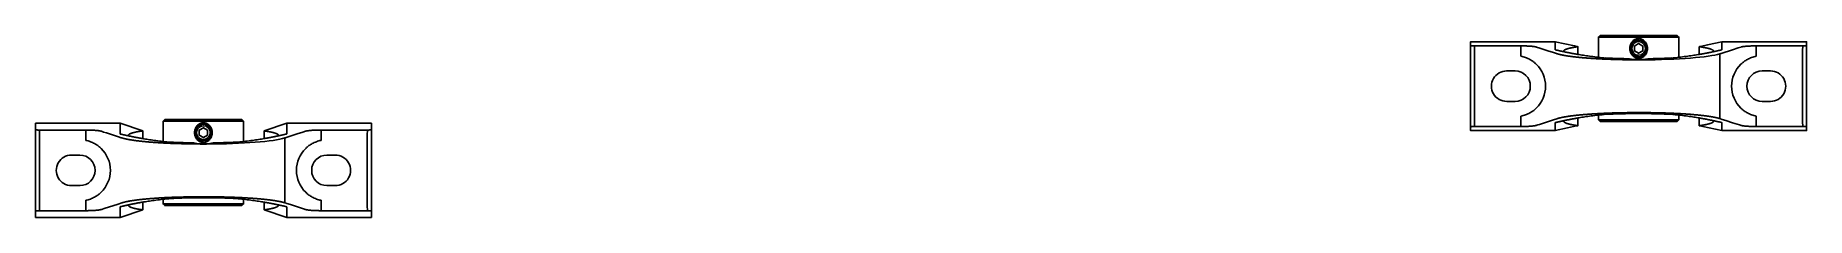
# Model space of a CAD drawing. Header units: millimetres. Extents: x 1269 to 5832, y 527 to 3540.
# Drawn here: x 1908 to 2546, y 1479 to 1545 of the extents above; entities that cross this region are included whole.
import ezdxf

# ---------------------------------------------------------------- set-up
doc = ezdxf.new("R2010")
doc.units = ezdxf.units.MM
doc.layers.add('HIDDEN', color=7, linetype='Continuous')
doc.layers.add('THICK', color=7, linetype='Continuous')

msp = doc.modelspace()

# ---------------------------------------------------------------- linework, layer by layer
for p, q in [((1907.729, 1513.215), (1938.229, 1513.215)), ((1907.729, 1513.215), (1907.729, 1510.874)), ((1938.229, 1513.215), (1938.229, 1512.107)), ((1938.229, 1513.215), (1946.359, 1510.425)), ((1998.229, 1513.215), (1990.099, 1510.425)), ((2028.729, 1513.215), (1998.229, 1513.215)), ((1998.229, 1513.215), (1998.229, 1512.107)), ((2028.729, 1513.215), (2028.729, 1510.874)), ((1907.729, 1479.183), (1907.729, 1481.524)), ((1938.229, 1479.183), (1946.359, 1481.973)), ((1938.229, 1479.183), (1938.229, 1480.291)), ((1998.229, 1479.183), (1990.099, 1481.973)), ((1998.229, 1479.183), (1998.229, 1480.291)), ((2028.729, 1479.183), (2028.729, 1481.524)), ((1907.729, 1479.183), (1938.229, 1479.183)), ((2028.729, 1479.183), (1998.229, 1479.183))]:
    msp.add_line(p, q)
at = {"layer": 'HIDDEN'}
for p, q in [((1938.229, 1512.107), (1938.229, 1510.638)), ((1998.229, 1512.198), (1998.229, 1512.199)), ((1998.229, 1512.199), (1998.23, 1512.199)), ((1998.229, 1512.191), (1998.229, 1512.198)), ((1998.229, 1512.177), (1998.229, 1512.191)), ((1998.229, 1512.148), (1998.229, 1512.177)), ((1998.229, 1512.034), (1998.229, 1512.148)), ((1998.229, 1511.576), (1998.229, 1512.034)), ((1938.229, 1510.638), (1938.229, 1509.904)), ((1938.229, 1509.904), (1938.229, 1509.537)), ((1938.229, 1509.537), (1938.229, 1509.353)), ((1938.229, 1509.353), (1938.229, 1509.33)), ((1938.229, 1509.33), (1938.229, 1509.319)), ((1938.229, 1509.319), (1938.229, 1509.313)), ((1938.229, 1509.313), (1938.229, 1509.31)), ((1938.229, 1509.31), (1938.229, 1509.309)), ((1938.229, 1509.309), (1938.229, 1509.308)), ((1938.229, 1509.308), (1938.229, 1509.308)), ((1938.229, 1509.308), (1938.229, 1509.308)), ((1938.229, 1509.308), (1938.229, 1509.308)), ((1938.229, 1509.308), (1938.229, 1509.308)), ((1938.229, 1509.308), (1938.229, 1509.308)), ((1938.229, 1509.308), (1938.23, 1509.308)), ((1938.23, 1509.308), (1938.261, 1509.3)), ((1938.261, 1509.3), (1938.387, 1509.271)), ((1938.387, 1509.271), (1938.512, 1509.241)), ((1938.512, 1509.241), (1938.638, 1509.212)), ((1938.638, 1509.212), (1938.764, 1509.182)), ((1938.764, 1509.182), (1938.889, 1509.153)), ((1938.889, 1509.153), (1939.015, 1509.124)), ((1939.015, 1509.124), (1939.14, 1509.095)), ((1939.14, 1509.095), (1939.266, 1509.067)), ((1939.266, 1509.067), (1939.392, 1509.038)), ((1939.392, 1509.038), (1939.518, 1509.009)), ((1939.518, 1509.009), (1939.644, 1508.981)), ((1939.644, 1508.981), (1939.769, 1508.953)), ((1939.769, 1508.953), (1939.895, 1508.924)), ((1939.895, 1508.924), (1940.021, 1508.896)), ((1940.021, 1508.896), (1940.147, 1508.868)), ((1940.147, 1508.868), (1940.273, 1508.841)), ((1940.273, 1508.841), (1940.399, 1508.813)), ((1940.399, 1508.813), (1940.525, 1508.785)), ((1940.525, 1508.785), (1940.651, 1508.758)), ((1940.651, 1508.758), (1940.777, 1508.731)), ((1940.777, 1508.731), (1940.903, 1508.703)), ((1940.903, 1508.703), (1941.029, 1508.676)), ((1941.029, 1508.676), (1941.155, 1508.65)), ((1941.155, 1508.65), (1941.282, 1508.623)), ((1941.282, 1508.623), (1941.408, 1508.596)), ((1941.408, 1508.596), (1941.534, 1508.569)), ((1941.534, 1508.569), (1941.66, 1508.543)), ((1941.66, 1508.543), (1941.787, 1508.517)), ((1941.787, 1508.517), (1941.913, 1508.491)), ((1941.913, 1508.491), (1942.039, 1508.465)), ((1942.039, 1508.465), (1942.166, 1508.439)), ((1942.166, 1508.439), (1942.292, 1508.413)), ((1942.292, 1508.413), (1942.418, 1508.387)), ((1942.418, 1508.387), (1942.545, 1508.362)), ((1942.545, 1508.362), (1942.671, 1508.336)), ((1942.671, 1508.336), (1942.798, 1508.311)), ((1942.798, 1508.311), (1942.924, 1508.286)), ((1942.924, 1508.286), (1943.051, 1508.261)), ((1943.051, 1508.261), (1943.177, 1508.236)), ((1943.177, 1508.236), (1943.304, 1508.211)), ((1943.304, 1508.211), (1943.431, 1508.186)), ((1943.431, 1508.186), (1943.557, 1508.162)), ((1943.557, 1508.162), (1943.684, 1508.137)), ((1943.684, 1508.137), (1943.81, 1508.113)), ((1943.81, 1508.113), (1943.937, 1508.089)), ((1943.937, 1508.089), (1944.064, 1508.065)), ((1944.064, 1508.065), (1944.191, 1508.041)), ((1944.191, 1508.041), (1944.317, 1508.017)), ((1944.317, 1508.017), (1944.444, 1507.993)), ((1944.444, 1507.993), (1944.571, 1507.97)), ((1944.571, 1507.97), (1944.698, 1507.947)), ((1944.698, 1507.947), (1944.825, 1507.923)), ((1944.825, 1507.923), (1944.952, 1507.9)), ((1944.952, 1507.9), (1945.079, 1507.877)), ((1945.079, 1507.877), (1945.205, 1507.854)), ((1945.205, 1507.854), (1945.332, 1507.831)), ((1945.332, 1507.831), (1945.459, 1507.809)), ((1945.459, 1507.809), (1945.586, 1507.786)), ((1945.586, 1507.786), (1945.713, 1507.764)), ((1945.713, 1507.764), (1945.84, 1507.742)), ((1945.84, 1507.742), (1945.967, 1507.719)), ((1945.967, 1507.719), (1946.094, 1507.697)), ((1946.094, 1507.697), (1946.222, 1507.675)), ((1946.222, 1507.675), (1946.349, 1507.654)), ((1946.349, 1507.654), (1946.357, 1507.652)), ((1946.357, 1507.652), (1946.359, 1507.652)), ((1946.359, 1509.016), (1946.359, 1510.425)), ((1946.359, 1508.312), (1946.359, 1509.016)), ((1946.359, 1507.96), (1946.359, 1508.312)), ((1946.359, 1507.784), (1946.359, 1507.96)), ((1946.359, 1507.696), (1946.359, 1507.784)), ((1946.359, 1507.674), (1946.359, 1507.696)), ((1946.359, 1507.663), (1946.359, 1507.674)), ((1946.359, 1507.657), (1946.359, 1507.663)), ((1946.359, 1507.654), (1946.359, 1507.657)), ((1946.359, 1507.653), (1946.359, 1507.654)), ((1946.359, 1507.652), (1946.359, 1507.653)), ((1946.359, 1507.652), (1946.359, 1507.652)), ((1946.359, 1507.652), (1946.359, 1507.652)), ((1946.359, 1507.652), (1946.359, 1507.652)), ((1946.359, 1507.652), (1946.359, 1507.652)), ((1946.359, 1507.652), (1946.359, 1507.652)), ((1990.101, 1510.425), (1990.099, 1510.425)), ((1990.099, 1510.425), (1990.099, 1510.425)), ((1990.099, 1510.425), (1990.099, 1510.421)), ((1990.099, 1510.421), (1990.099, 1510.414)), ((1990.099, 1510.414), (1990.099, 1510.401)), ((1990.099, 1510.401), (1990.099, 1510.346)), ((1990.099, 1510.346), (1990.099, 1510.126)), ((1990.099, 1510.126), (1990.099, 1509.688)), ((1990.099, 1509.688), (1990.099, 1507.932)), ((1990.099, 1507.932), (1990.099, 1507.713)), ((1990.099, 1507.713), (1990.099, 1507.658)), ((1990.099, 1507.658), (1990.099, 1507.654)), ((1990.099, 1507.654), (1990.099, 1507.653)), ((1990.099, 1507.653), (1990.099, 1507.652)), ((1990.099, 1507.652), (1990.099, 1507.652)), ((1990.099, 1507.652), (1990.099, 1507.652)), ((1990.099, 1507.652), (1990.099, 1507.652)), ((1990.099, 1507.652), (1990.099, 1507.652)), ((1990.099, 1507.652), (1990.099, 1507.652)), ((1990.099, 1507.652), (1990.1, 1507.652)), ((1990.1, 1507.652), (1990.14, 1507.659)), ((1990.103, 1510.426), (1990.101, 1510.425)), ((1990.108, 1510.427), (1990.103, 1510.426)), ((1990.14, 1507.659), (1990.298, 1507.686)), ((1990.298, 1507.686), (1990.456, 1507.713)), ((1990.456, 1507.713), (1990.615, 1507.741)), ((1990.615, 1507.741), (1990.773, 1507.769)), ((1990.773, 1507.769), (1990.931, 1507.797)), ((1990.931, 1507.797), (1991.089, 1507.825)), ((1991.089, 1507.825), (1991.248, 1507.853)), ((1991.248, 1507.853), (1991.406, 1507.882)), ((1991.406, 1507.882), (1991.564, 1507.91)), ((1991.564, 1507.91), (1991.722, 1507.939)), ((1991.722, 1507.939), (1991.88, 1507.968)), ((1991.88, 1507.968), (1992.038, 1507.998)), ((1992.038, 1507.998), (1992.196, 1508.027)), ((1992.196, 1508.027), (1992.354, 1508.057)), ((1992.354, 1508.057), (1992.512, 1508.087)), ((1992.512, 1508.087), (1992.67, 1508.117)), ((1992.67, 1508.117), (1992.828, 1508.147)), ((1992.828, 1508.147), (1992.985, 1508.178)), ((1992.985, 1508.178), (1993.143, 1508.209)), ((1993.143, 1508.209), (1993.301, 1508.24)), ((1993.301, 1508.24), (1993.459, 1508.271)), ((1993.459, 1508.271), (1993.616, 1508.302)), ((1993.616, 1508.302), (1993.774, 1508.333)), ((1993.774, 1508.333), (1993.931, 1508.365)), ((1993.931, 1508.365), (1994.089, 1508.397)), ((1994.089, 1508.397), (1994.246, 1508.429)), ((1994.246, 1508.429), (1994.404, 1508.461)), ((1994.404, 1508.461), (1994.561, 1508.494)), ((1994.561, 1508.494), (1994.719, 1508.526)), ((1994.719, 1508.526), (1994.876, 1508.559)), ((1994.876, 1508.559), (1995.033, 1508.592)), ((1995.033, 1508.592), (1995.191, 1508.626)), ((1995.191, 1508.626), (1995.348, 1508.659)), ((1995.348, 1508.659), (1995.505, 1508.693)), ((1995.505, 1508.693), (1995.662, 1508.726)), ((1995.662, 1508.726), (1995.819, 1508.76)), ((1995.819, 1508.76), (1995.976, 1508.795)), ((1995.976, 1508.795), (1996.133, 1508.829)), ((1996.133, 1508.829), (1996.29, 1508.864)), ((1996.29, 1508.864), (1996.447, 1508.898)), ((1996.447, 1508.898), (1996.604, 1508.933)), ((1996.604, 1508.933), (1996.761, 1508.969)), ((1996.761, 1508.969), (1996.918, 1509.004)), ((1996.918, 1509.004), (1997.074, 1509.04)), ((1997.074, 1509.04), (1997.231, 1509.075)), ((1997.231, 1509.075), (1997.388, 1509.111)), ((1997.388, 1509.111), (1997.544, 1509.147)), ((1997.544, 1509.147), (1997.701, 1509.184)), ((1997.701, 1509.184), (1997.857, 1509.22)), ((1997.857, 1509.22), (1998.014, 1509.257)), ((1998.014, 1509.257), (1998.17, 1509.294)), ((1998.17, 1509.294), (1998.209, 1509.303)), ((1998.209, 1509.303), (1998.229, 1509.308)), ((1998.229, 1510.661), (1998.229, 1511.576)), ((1998.229, 1509.746), (1998.229, 1510.661)), ((1998.229, 1509.517), (1998.229, 1509.746)), ((1998.229, 1509.403), (1998.229, 1509.517)), ((1998.229, 1509.346), (1998.229, 1509.403)), ((1998.229, 1509.317), (1998.229, 1509.346)), ((1998.229, 1509.31), (1998.229, 1509.317)), ((1998.229, 1509.308), (1998.229, 1509.31)), ((1998.229, 1509.308), (1998.229, 1509.308)), ((1998.229, 1509.308), (1998.229, 1509.308)), ((1998.229, 1509.308), (1998.229, 1509.308)), ((1998.229, 1509.308), (1998.229, 1509.308)), ((1998.229, 1509.308), (1998.229, 1509.308)), ((1998.229, 1509.308), (1998.229, 1509.308)), ((1990.1, 1484.746), (1990.099, 1484.746)), ((1990.099, 1484.746), (1990.099, 1484.746)), ((1990.099, 1484.746), (1990.099, 1484.746)), ((1990.099, 1484.746), (1990.099, 1484.746)), ((1990.099, 1484.746), (1990.099, 1484.745)), ((1990.099, 1484.745), (1990.099, 1484.744)), ((1990.099, 1484.744), (1990.099, 1484.741)), ((1990.099, 1484.741), (1990.099, 1484.735)), ((1990.099, 1484.735), (1990.099, 1484.724)), ((1990.099, 1484.724), (1990.099, 1484.702)), ((1990.099, 1484.702), (1990.099, 1484.614)), ((1990.099, 1484.614), (1990.099, 1484.438)), ((1990.099, 1484.438), (1990.099, 1484.086)), ((1990.099, 1484.086), (1990.099, 1483.382)), ((1990.099, 1483.382), (1990.099, 1481.973)), ((1990.102, 1484.746), (1990.1, 1484.746)), ((1990.1, 1484.746), (1990.1, 1484.746)), ((1990.11, 1484.744), (1990.102, 1484.746)), ((1990.237, 1484.723), (1990.11, 1484.744)), ((1990.364, 1484.701), (1990.237, 1484.723)), ((1990.491, 1484.679), (1990.364, 1484.701)), ((1990.619, 1484.657), (1990.491, 1484.679)), ((1990.746, 1484.634), (1990.619, 1484.657)), ((1990.873, 1484.612), (1990.746, 1484.634)), ((1991, 1484.589), (1990.873, 1484.612)), ((1991.127, 1484.567), (1991, 1484.589)), ((1991.253, 1484.544), (1991.127, 1484.567)), ((1991.38, 1484.521), (1991.253, 1484.544)), ((1991.507, 1484.498), (1991.38, 1484.521)), ((1991.634, 1484.475), (1991.507, 1484.498)), ((1991.761, 1484.452), (1991.634, 1484.475)), ((1991.888, 1484.428), (1991.761, 1484.452)), ((1992.015, 1484.405), (1991.888, 1484.428)), ((1992.141, 1484.381), (1992.015, 1484.405)), ((1992.268, 1484.357), (1992.141, 1484.381)), ((1992.395, 1484.333), (1992.268, 1484.357)), ((1992.522, 1484.309), (1992.395, 1484.333)), ((1992.648, 1484.285), (1992.522, 1484.309)), ((1992.775, 1484.261), (1992.648, 1484.285)), ((1992.902, 1484.236), (1992.775, 1484.261)), ((1993.028, 1484.212), (1992.902, 1484.236)), ((1993.155, 1484.187), (1993.028, 1484.212)), ((1993.282, 1484.162), (1993.155, 1484.187)), ((1993.408, 1484.137), (1993.282, 1484.162)), ((1993.535, 1484.112), (1993.408, 1484.137)), ((1993.661, 1484.087), (1993.535, 1484.112)), ((1993.788, 1484.062), (1993.661, 1484.087)), ((1993.914, 1484.036), (1993.788, 1484.062)), ((1994.041, 1484.011), (1993.914, 1484.036)), ((1994.167, 1483.985), (1994.041, 1484.011)), ((1994.293, 1483.959), (1994.167, 1483.985)), ((1994.42, 1483.934), (1994.293, 1483.959)), ((1994.546, 1483.907), (1994.42, 1483.934)), ((1994.672, 1483.881), (1994.546, 1483.907)), ((1994.799, 1483.855), (1994.672, 1483.881)), ((1994.925, 1483.829), (1994.799, 1483.855)), ((1995.051, 1483.802), (1994.925, 1483.829)), ((1995.177, 1483.775), (1995.051, 1483.802)), ((1995.303, 1483.749), (1995.177, 1483.775)), ((1995.43, 1483.722), (1995.303, 1483.749)), ((1995.556, 1483.695), (1995.43, 1483.722)), ((1995.682, 1483.667), (1995.556, 1483.695)), ((1995.808, 1483.64), (1995.682, 1483.667)), ((1995.934, 1483.613), (1995.808, 1483.64)), ((1996.06, 1483.585), (1995.934, 1483.613)), ((1996.186, 1483.557), (1996.06, 1483.585)), ((1996.312, 1483.53), (1996.186, 1483.557)), ((1996.438, 1483.502), (1996.312, 1483.53)), ((1996.564, 1483.474), (1996.438, 1483.502)), ((1996.69, 1483.445), (1996.564, 1483.474)), ((1996.815, 1483.417), (1996.69, 1483.445)), ((1996.941, 1483.389), (1996.815, 1483.417)), ((1997.067, 1483.36), (1996.941, 1483.389)), ((1997.193, 1483.332), (1997.067, 1483.36)), ((1997.318, 1483.303), (1997.193, 1483.332)), ((1997.444, 1483.274), (1997.318, 1483.303)), ((1997.57, 1483.245), (1997.444, 1483.274)), ((1997.695, 1483.216), (1997.57, 1483.245)), ((1997.821, 1483.186), (1997.695, 1483.216)), ((1997.947, 1483.157), (1997.821, 1483.186)), ((1998.072, 1483.127), (1997.947, 1483.157)), ((1998.198, 1483.098), (1998.072, 1483.127)), ((1998.229, 1483.09), (1998.198, 1483.098)), ((1998.229, 1483.089), (1998.229, 1483.09)), ((1998.229, 1483.09), (1998.229, 1483.09)), ((1998.229, 1483.09), (1998.229, 1483.09)), ((1998.229, 1483.09), (1998.229, 1483.09)), ((1998.229, 1483.09), (1998.229, 1483.09)), ((1998.229, 1483.09), (1998.229, 1483.09)), ((1998.229, 1483.09), (1998.229, 1483.09)), ((1998.229, 1483.088), (1998.229, 1483.089)), ((1998.229, 1483.085), (1998.229, 1483.088)), ((1998.229, 1483.079), (1998.229, 1483.085)), ((1998.229, 1483.068), (1998.229, 1483.079)), ((1998.229, 1483.045), (1998.229, 1483.068)), ((1998.229, 1482.861), (1998.229, 1483.045)), ((1998.229, 1482.494), (1998.229, 1482.861)), ((1998.229, 1481.76), (1998.229, 1482.494)), ((1998.229, 1480.291), (1998.229, 1481.76))]:
    msp.add_line(p, q, dxfattribs=at)
for points in [[(2479.175, 1544.225), (2485.175, 1544.225), (2499.675, 1544.225), (2485.175, 1544.225), (2470.675, 1544.225), (2485.175, 1544.225)], [(2491.175, 1544.225), (2485.175, 1544.225)], [(1962.229, 1513.899), (1968.229, 1513.899), (1982.729, 1513.899), (1968.229, 1513.899), (1953.729, 1513.899), (1968.229, 1513.899)], [(1974.229, 1513.899), (1968.229, 1513.899)], [(2485.175, 1514.425), (2479.175, 1514.425), (2485.175, 1514.425), (2499.675, 1514.425), (2485.175, 1514.425), (2470.675, 1514.425), (2485.175, 1514.425), (2491.175, 1514.425)], [(1968.229, 1484.099), (1962.229, 1484.099), (1968.229, 1484.099), (1982.729, 1484.099), (1968.229, 1484.099), (1953.729, 1484.099), (1968.229, 1484.099), (1974.229, 1484.099)]]:
    msp.add_lwpolyline(points, close=True, dxfattribs=at)
for points in [[(2424.675, 1541.2), (2424.675, 1541.873), (2424.675, 1542.21), (2424.675, 1542.378), (2424.675, 1542.462), (2424.675, 1542.504), (2424.675, 1542.515), (2424.675, 1542.52), (2424.675, 1542.523), (2424.675, 1542.524), (2424.675, 1542.525), (2424.675, 1542.525), (2424.675, 1542.525), (2424.675, 1542.525), (2424.675, 1542.525), (2424.676, 1542.525), (2424.676, 1542.525), (2424.678, 1542.525), (2425.162, 1542.525), (2440.656, 1542.525), (2448.402, 1542.525), (2452.276, 1542.525), (2454.212, 1542.525), (2454.696, 1542.525), (2454.939, 1542.525), (2455.06, 1542.525), (2455.12, 1542.525), (2455.15, 1542.525), (2455.165, 1542.525), (2455.173, 1542.525), (2455.175, 1542.525), (2455.175, 1542.525), (2455.175, 1542.525), (2455.175, 1542.525), (2455.175, 1542.525), (2455.175, 1542.433), (2455.175, 1540.964), (2455.175, 1540.23), (2455.175, 1539.863), (2455.175, 1539.679), (2455.175, 1539.656), (2455.175, 1539.645), (2455.175, 1539.639), (2455.175, 1539.636), (2455.175, 1539.635), (2455.175, 1539.634), (2455.175, 1539.634), (2455.175, 1539.634), (2455.175, 1539.634), (2455.175, 1539.634), (2455.176, 1539.634), (2455.176, 1539.634), (2455.207, 1539.626), (2455.333, 1539.597), (2455.458, 1539.567), (2455.584, 1539.538), (2455.71, 1539.509), (2455.835, 1539.479), (2455.961, 1539.45), (2456.087, 1539.421), (2456.212, 1539.393), (2456.338, 1539.364), (2456.464, 1539.335), (2456.59, 1539.307), (2456.715, 1539.279), (2456.841, 1539.251), (2456.967, 1539.222), (2457.093, 1539.195), (2457.219, 1539.167), (2457.345, 1539.139), (2457.471, 1539.112), (2457.597, 1539.084), (2457.723, 1539.057), (2457.849, 1539.03), (2457.975, 1539.003), (2458.101, 1538.976), (2458.228, 1538.949), (2458.354, 1538.922), (2458.48, 1538.896), (2458.606, 1538.869), (2458.733, 1538.843), (2458.859, 1538.817), (2458.985, 1538.791), (2459.112, 1538.765), (2459.238, 1538.739), (2459.364, 1538.713), (2459.491, 1538.688), (2459.617, 1538.662), (2459.744, 1538.637), (2459.87, 1538.612), (2459.997, 1538.587), (2460.123, 1538.562), (2460.25, 1538.537), (2460.377, 1538.512), (2460.503, 1538.488), (2460.63, 1538.463), (2460.757, 1538.439), (2460.883, 1538.415), (2461.01, 1538.391), (2461.137, 1538.367), (2461.263, 1538.343), (2461.39, 1538.32), (2461.517, 1538.296), (2461.644, 1538.273), (2461.771, 1538.249), (2461.898, 1538.226), (2462.025, 1538.203), (2462.151, 1538.18), (2462.278, 1538.157), (2462.405, 1538.135), (2462.532, 1538.112), (2462.659, 1538.09), (2462.786, 1538.068), (2462.913, 1538.045), (2463.041, 1538.023), (2463.168, 1538.002), (2463.295, 1537.98), (2463.303, 1537.978), (2463.305, 1537.978), (2463.305, 1537.978), (2463.305, 1537.978), (2463.305, 1537.978), (2463.305, 1537.978), (2463.305, 1537.978), (2463.305, 1537.979), (2463.305, 1537.98), (2463.305, 1537.983), (2463.305, 1537.989), (2463.305, 1538), (2463.305, 1538.022), (2463.305, 1538.11), (2463.305, 1538.286), (2463.305, 1538.638), (2463.305, 1539.342), (2463.305, 1540.751)], [(2463.305, 1537.978), (2463.78, 1537.898), (2464.27, 1537.817), (2464.774, 1537.736), (2465.291, 1537.655), (2465.82, 1537.574), (2466.361, 1537.494), (2466.92, 1537.413), (2467.5, 1537.332), (2468.099, 1537.252), (2468.717, 1537.171), (2469.353, 1537.092), (2470.006, 1537.013), (2470.675, 1536.936), (2471.329, 1536.865), (2471.996, 1536.795), (2472.676, 1536.727), (2473.367, 1536.663), (2474.068, 1536.601), (2474.779, 1536.542), (2475.499, 1536.486), (2476.226, 1536.434), (2476.961, 1536.385), (2477.701, 1536.34), (2478.446, 1536.299), (2479.195, 1536.263), (2479.946, 1536.23), (2480.698, 1536.202), (2481.451, 1536.179), (2482.203, 1536.159), (2482.952, 1536.144), (2483.698, 1536.134), (2484.44, 1536.127), (2485.175, 1536.125), (2485.911, 1536.127), (2486.653, 1536.134), (2487.399, 1536.144), (2488.148, 1536.159), (2488.9, 1536.179), (2489.653, 1536.202), (2490.405, 1536.23), (2491.156, 1536.263), (2491.905, 1536.299), (2492.65, 1536.34), (2493.39, 1536.385), (2494.125, 1536.434), (2494.852, 1536.486), (2495.572, 1536.542), (2496.283, 1536.601), (2496.984, 1536.663), (2497.675, 1536.727), (2498.355, 1536.795), (2499.022, 1536.865), (2499.675, 1536.936), (2500.345, 1537.013), (2500.998, 1537.092), (2501.634, 1537.171), (2502.251, 1537.252), (2502.851, 1537.332), (2503.431, 1537.413), (2503.99, 1537.494), (2504.531, 1537.574), (2505.06, 1537.655), (2505.577, 1537.736), (2506.081, 1537.817), (2506.571, 1537.898), (2507.045, 1537.978)], [(2483.675, 1540.991), (2483.675, 1540.991)], [(2483.675, 1539.259), (2483.675, 1539.259)], [(2485.175, 1538.393), (2485.175, 1538.393)], [(2486.675, 1540.991), (2486.675, 1540.991)], [(2486.675, 1539.259), (2486.675, 1539.259)], [(2515.175, 1542.525), (2510.029, 1541.402), (2507.456, 1540.841), (2507.135, 1540.771), (2507.054, 1540.753), (2507.049, 1540.752), (2507.047, 1540.751), (2507.045, 1540.751), (2507.045, 1540.751), (2507.045, 1540.747), (2507.045, 1540.74), (2507.045, 1540.727), (2507.045, 1540.672), (2507.045, 1540.452), (2507.045, 1540.014), (2507.045, 1538.258), (2507.045, 1538.039), (2507.045, 1537.984), (2507.045, 1537.981), (2507.045, 1537.979), (2507.045, 1537.978), (2507.045, 1537.978), (2507.045, 1537.978), (2507.045, 1537.978), (2507.045, 1537.978), (2507.045, 1537.978), (2507.046, 1537.978), (2507.086, 1537.985), (2507.244, 1538.012), (2507.402, 1538.039), (2507.561, 1538.067), (2507.719, 1538.095), (2507.877, 1538.123), (2508.035, 1538.151), (2508.194, 1538.179), (2508.352, 1538.208), (2508.51, 1538.236), (2508.668, 1538.265), (2508.826, 1538.295), (2508.984, 1538.324), (2509.142, 1538.353), (2509.3, 1538.383), (2509.458, 1538.413), (2509.616, 1538.443), (2509.774, 1538.474), (2509.931, 1538.504), (2510.089, 1538.535), (2510.247, 1538.566), (2510.405, 1538.597), (2510.562, 1538.628), (2510.72, 1538.66), (2510.877, 1538.691), (2511.035, 1538.723), (2511.192, 1538.755), (2511.35, 1538.787), (2511.507, 1538.82), (2511.665, 1538.853), (2511.822, 1538.885), (2511.979, 1538.918), (2512.137, 1538.952), (2512.294, 1538.985), (2512.451, 1539.019), (2512.608, 1539.053), (2512.765, 1539.087), (2512.922, 1539.121), (2513.079, 1539.155), (2513.236, 1539.19), (2513.393, 1539.225), (2513.55, 1539.26), (2513.707, 1539.295), (2513.864, 1539.33), (2514.02, 1539.366), (2514.177, 1539.401), (2514.334, 1539.437), (2514.49, 1539.473), (2514.647, 1539.51), (2514.803, 1539.546), (2514.96, 1539.583), (2515.116, 1539.62), (2515.155, 1539.629), (2515.175, 1539.634), (2515.175, 1539.634), (2515.175, 1539.634), (2515.175, 1539.634), (2515.175, 1539.634), (2515.175, 1539.634), (2515.175, 1539.634), (2515.175, 1539.636), (2515.175, 1539.643), (2515.175, 1539.672), (2515.175, 1539.729), (2515.175, 1539.844), (2515.175, 1540.072), (2515.175, 1540.987), (2515.175, 1541.902), (2515.175, 1542.36), (2515.175, 1542.474), (2515.175, 1542.503), (2515.175, 1542.517), (2515.175, 1542.524), (2515.175, 1542.525), (2515.176, 1542.525), (2515.176, 1542.525), (2515.177, 1542.525), (2515.178, 1542.525), (2515.18, 1542.525), (2515.185, 1542.525), (2515.204, 1542.525), (2515.241, 1542.525), (2515.845, 1542.525), (2518.258, 1542.525), (2537.564, 1542.525), (2542.39, 1542.525), (2544.803, 1542.525), (2545.407, 1542.525), (2545.558, 1542.525), (2545.633, 1542.525), (2545.671, 1542.525), (2545.675, 1542.525), (2545.675, 1542.525), (2545.675, 1542.525), (2545.675, 1542.524), (2545.675, 1542.511), (2545.675, 1542.458), (2545.675, 1542.039), (2545.675, 1541.2)], [(2437.675, 1521.025), (2440.675, 1521.025), (2440.675, 1521.025)], [(2532.675, 1521.025), (2529.675, 1521.025), (2529.675, 1521.025)], [(2507.045, 1515.072), (2506.571, 1515.152), (2506.081, 1515.233), (2505.577, 1515.314), (2505.06, 1515.395), (2504.531, 1515.476), (2503.99, 1515.556), (2503.431, 1515.637), (2502.851, 1515.718), (2502.251, 1515.799), (2501.634, 1515.879), (2500.998, 1515.959), (2500.345, 1516.037), (2499.675, 1516.114), (2499.022, 1516.186), (2498.355, 1516.255), (2497.675, 1516.323), (2496.984, 1516.388), (2496.283, 1516.45), (2495.572, 1516.509), (2494.852, 1516.564), (2494.125, 1516.617), (2493.39, 1516.665), (2492.65, 1516.71), (2491.905, 1516.751), (2491.156, 1516.787), (2490.405, 1516.82), (2489.653, 1516.848), (2488.9, 1516.872), (2488.148, 1516.891), (2487.399, 1516.906), (2486.653, 1516.917), (2485.911, 1516.923), (2485.175, 1516.925), (2484.44, 1516.923), (2483.698, 1516.917), (2482.952, 1516.906), (2482.203, 1516.891), (2481.451, 1516.872), (2480.698, 1516.848), (2479.946, 1516.82), (2479.195, 1516.787), (2478.446, 1516.751), (2477.701, 1516.71), (2476.961, 1516.665), (2476.226, 1516.617), (2475.499, 1516.564), (2474.779, 1516.509), (2474.068, 1516.45), (2473.367, 1516.388), (2472.676, 1516.323), (2471.996, 1516.255), (2471.329, 1516.186), (2470.675, 1516.114), (2470.006, 1516.037), (2469.353, 1515.959), (2468.717, 1515.879), (2468.099, 1515.799), (2467.5, 1515.718), (2466.92, 1515.637), (2466.361, 1515.556), (2465.82, 1515.476), (2465.291, 1515.395), (2464.774, 1515.314), (2464.27, 1515.233), (2463.78, 1515.152), (2463.305, 1515.072)], [(2545.675, 1511.851), (2545.675, 1511.177), (2545.675, 1510.841), (2545.675, 1510.672), (2545.675, 1510.588), (2545.675, 1510.546), (2545.675, 1510.536), (2545.675, 1510.53), (2545.675, 1510.528), (2545.675, 1510.526), (2545.675, 1510.526), (2545.675, 1510.525), (2545.675, 1510.525), (2545.675, 1510.525), (2545.675, 1510.525), (2545.675, 1510.525), (2545.675, 1510.525), (2545.673, 1510.525), (2545.189, 1510.525), (2529.695, 1510.525), (2521.949, 1510.525), (2518.075, 1510.525), (2516.139, 1510.525), (2515.655, 1510.525), (2515.412, 1510.525), (2515.291, 1510.525), (2515.231, 1510.525), (2515.201, 1510.525), (2515.185, 1510.525), (2515.178, 1510.525), (2515.176, 1510.525), (2515.176, 1510.525), (2515.175, 1510.525), (2515.175, 1510.525), (2515.175, 1510.526), (2515.175, 1510.617), (2515.175, 1512.086), (2515.175, 1512.82), (2515.175, 1513.188), (2515.175, 1513.371), (2515.175, 1513.394), (2515.175, 1513.406), (2515.175, 1513.411), (2515.175, 1513.414), (2515.175, 1513.416), (2515.175, 1513.416), (2515.175, 1513.416), (2515.175, 1513.416), (2515.175, 1513.416), (2515.175, 1513.416), (2515.175, 1513.416), (2515.175, 1513.416), (2515.144, 1513.424), (2515.018, 1513.453), (2514.893, 1513.483), (2514.767, 1513.512), (2514.641, 1513.542), (2514.516, 1513.571), (2514.39, 1513.6), (2514.264, 1513.629), (2514.139, 1513.658), (2514.013, 1513.686), (2513.887, 1513.715), (2513.761, 1513.743), (2513.636, 1513.772), (2513.51, 1513.8), (2513.384, 1513.828), (2513.258, 1513.856), (2513.132, 1513.884), (2513.006, 1513.911), (2512.88, 1513.939), (2512.754, 1513.966), (2512.628, 1513.993), (2512.502, 1514.021), (2512.376, 1514.048), (2512.25, 1514.075), (2512.123, 1514.101), (2511.997, 1514.128), (2511.871, 1514.155), (2511.745, 1514.181), (2511.618, 1514.207), (2511.492, 1514.234), (2511.366, 1514.26), (2511.239, 1514.286), (2511.113, 1514.311), (2510.987, 1514.337), (2510.86, 1514.363), (2510.734, 1514.388), (2510.607, 1514.413), (2510.481, 1514.438), (2510.354, 1514.464), (2510.228, 1514.488), (2510.101, 1514.513), (2509.974, 1514.538), (2509.848, 1514.562), (2509.721, 1514.587), (2509.594, 1514.611), (2509.468, 1514.635), (2509.341, 1514.659), (2509.214, 1514.683), (2509.088, 1514.707), (2508.961, 1514.731), (2508.834, 1514.754), (2508.707, 1514.778), (2508.58, 1514.801), (2508.453, 1514.824), (2508.326, 1514.847), (2508.199, 1514.87), (2508.073, 1514.893), (2507.946, 1514.915), (2507.819, 1514.938), (2507.692, 1514.96), (2507.565, 1514.983), (2507.438, 1515.005), (2507.31, 1515.027), (2507.183, 1515.049), (2507.056, 1515.07), (2507.048, 1515.072), (2507.046, 1515.072), (2507.046, 1515.072), (2507.045, 1515.072), (2507.045, 1515.072), (2507.045, 1515.072), (2507.045, 1515.072), (2507.045, 1515.071), (2507.045, 1515.07), (2507.045, 1515.067), (2507.045, 1515.062), (2507.045, 1515.051), (2507.045, 1515.029), (2507.045, 1514.94), (2507.045, 1514.764), (2507.045, 1514.412), (2507.045, 1513.708), (2507.045, 1512.299)], [(1946.359, 1507.652), (1946.834, 1507.572), (1947.324, 1507.491), (1947.828, 1507.41), (1948.345, 1507.329), (1948.874, 1507.248), (1949.415, 1507.168), (1949.974, 1507.087), (1950.554, 1507.006), (1951.153, 1506.925), (1951.771, 1506.845), (1952.407, 1506.765), (1953.06, 1506.687), (1953.729, 1506.61), (1954.383, 1506.539), (1955.05, 1506.469), (1955.73, 1506.401), (1956.421, 1506.336), (1957.122, 1506.274), (1957.833, 1506.215), (1958.553, 1506.16), (1959.28, 1506.107), (1960.015, 1506.059), (1960.755, 1506.014), (1961.5, 1505.973), (1962.249, 1505.937), (1963, 1505.904), (1963.752, 1505.876), (1964.505, 1505.852), (1965.257, 1505.833), (1966.006, 1505.818), (1966.752, 1505.807), (1967.494, 1505.801), (1968.229, 1505.799), (1968.965, 1505.801), (1969.707, 1505.807), (1970.453, 1505.818), (1971.202, 1505.833), (1971.954, 1505.852), (1972.707, 1505.876), (1973.459, 1505.904), (1974.21, 1505.937), (1974.959, 1505.973), (1975.704, 1506.014), (1976.444, 1506.059), (1977.179, 1506.107), (1977.906, 1506.16), (1978.626, 1506.215), (1979.337, 1506.274), (1980.038, 1506.336), (1980.729, 1506.401), (1981.409, 1506.469), (1982.076, 1506.539), (1982.729, 1506.61), (1983.399, 1506.687), (1984.052, 1506.765), (1984.688, 1506.845), (1985.305, 1506.925), (1985.905, 1507.006), (1986.485, 1507.087), (1987.044, 1507.168), (1987.585, 1507.248), (1988.114, 1507.329), (1988.631, 1507.41), (1989.135, 1507.491), (1989.625, 1507.572), (1990.099, 1507.652)], [(1966.729, 1510.665), (1966.729, 1510.665)], [(1966.729, 1508.933), (1966.729, 1508.933)], [(1968.229, 1508.067), (1968.229, 1508.067)], [(1969.729, 1510.665), (1969.729, 1510.665)], [(1969.729, 1508.933), (1969.729, 1508.933)], [(1920.729, 1490.699), (1923.729, 1490.699), (1923.729, 1490.699)], [(1990.099, 1484.746), (1989.625, 1484.826), (1989.135, 1484.907), (1988.631, 1484.988), (1988.114, 1485.069), (1987.585, 1485.15), (1987.044, 1485.23), (1986.485, 1485.311), (1985.905, 1485.392), (1985.305, 1485.473), (1984.688, 1485.553), (1984.052, 1485.633), (1983.399, 1485.711), (1982.729, 1485.788), (1982.076, 1485.86), (1981.409, 1485.929), (1980.729, 1485.997), (1980.038, 1486.062), (1979.337, 1486.124), (1978.626, 1486.183), (1977.906, 1486.238), (1977.179, 1486.291), (1976.444, 1486.339), (1975.704, 1486.384), (1974.959, 1486.425), (1974.21, 1486.461), (1973.459, 1486.494), (1972.707, 1486.522), (1971.954, 1486.546), (1971.202, 1486.565), (1970.453, 1486.58), (1969.707, 1486.591), (1968.965, 1486.597), (1968.229, 1486.599), (1967.494, 1486.597), (1966.752, 1486.591), (1966.006, 1486.58), (1965.257, 1486.565), (1964.505, 1486.546), (1963.752, 1486.522), (1963, 1486.494), (1962.249, 1486.461), (1961.5, 1486.425), (1960.755, 1486.384), (1960.015, 1486.339), (1959.28, 1486.291), (1958.553, 1486.238), (1957.833, 1486.183), (1957.122, 1486.124), (1956.421, 1486.062), (1955.73, 1485.997), (1955.05, 1485.929), (1954.383, 1485.86), (1953.729, 1485.788), (1953.06, 1485.711), (1952.407, 1485.633), (1951.771, 1485.553), (1951.153, 1485.473), (1950.554, 1485.392), (1949.974, 1485.311), (1949.415, 1485.23), (1948.874, 1485.15), (1948.345, 1485.069), (1947.828, 1484.988), (1947.324, 1484.907), (1946.834, 1484.826), (1946.359, 1484.746)], [(2015.729, 1490.699), (2012.729, 1490.699), (2012.729, 1490.699)]]:
    msp.add_lwpolyline(points, dxfattribs=at)
for points in [[(2485.175, 1537.666, -1.0000002), (2485.175, 1542.584, 1.0000002)], [(1968.229, 1507.34, -1.0000002), (1968.229, 1512.258, 1.0000002)]]:
    msp.add_lwpolyline(points, format="xyb", close=True, dxfattribs=at)
for points in [[(2437.63, 1532.025), (2440.675, 1532.025), (2440.675, 1532.025, -0.9999998), (2440.675, 1521.025)], [(2529.675, 1521.025, -0.9999998), (2529.675, 1532.025), (2529.675, 1532.025), (2532.721, 1532.025)], [(1920.684, 1501.699), (1923.729, 1501.699), (1923.729, 1501.699, -0.9999998), (1923.729, 1490.699)], [(2012.729, 1490.699, -0.9999998), (2012.729, 1501.699), (2012.729, 1501.699), (2015.775, 1501.699)]]:
    msp.add_lwpolyline(points, format="xyb", dxfattribs=at)
at = {"layer": 'THICK'}
for p, q in [((1907.729, 1510.873), (1907.729, 1510.874)), ((1907.729, 1510.874), (1907.729, 1510.874)), ((1907.729, 1510.874), (1907.729, 1510.873)), ((1907.729, 1510.872), (1907.729, 1510.873)), ((1907.729, 1510.873), (1907.729, 1510.873)), ((1907.729, 1510.873), (1907.729, 1510.873)), ((1907.729, 1510.873), (1907.73, 1510.87)), ((1907.729, 1510.87), (1907.729, 1510.872)), ((1907.729, 1510.866), (1907.729, 1510.87)), ((1907.729, 1510.859), (1907.729, 1510.866)), ((1907.729, 1510.843), (1907.729, 1510.859)), ((1907.729, 1510.596), (1907.729, 1510.843)), ((1907.729, 1510.101), (1907.729, 1510.596)), ((1907.729, 1509.111), (1907.729, 1510.101)), ((1907.729, 1507.131), (1907.729, 1509.111)), ((1907.729, 1491.292), (1907.729, 1507.131)), ((1907.73, 1510.87), (1907.73, 1510.868)), ((1907.73, 1510.868), (1907.731, 1510.866)), ((1907.731, 1510.866), (1907.733, 1510.864)), ((1907.733, 1510.864), (1907.735, 1510.861)), ((1907.735, 1510.861), (1907.737, 1510.859)), ((1907.737, 1510.859), (1907.739, 1510.857)), ((1907.739, 1510.857), (1907.742, 1510.854)), ((1907.742, 1510.854), (1907.745, 1510.852)), ((1907.745, 1510.852), (1907.749, 1510.85)), ((1907.749, 1510.85), (1907.753, 1510.847)), ((1907.753, 1510.847), (1907.757, 1510.845)), ((1907.757, 1510.845), (1907.762, 1510.843)), ((1907.762, 1510.843), (1907.767, 1510.84)), ((1907.767, 1510.84), (1907.773, 1510.838)), ((1907.773, 1510.838), (1907.779, 1510.836)), ((1907.779, 1510.836), (1907.785, 1510.833)), ((1907.785, 1510.833), (1907.792, 1510.831)), ((1907.792, 1510.831), (1907.799, 1510.828)), ((1907.799, 1510.828), (1907.807, 1510.826)), ((1907.807, 1510.826), (1907.815, 1510.824)), ((1907.815, 1510.824), (1907.824, 1510.821)), ((1907.824, 1510.821), (1907.833, 1510.819)), ((1907.833, 1510.819), (1907.842, 1510.817)), ((1907.842, 1510.817), (1907.852, 1510.814)), ((1907.852, 1510.814), (1907.862, 1510.812)), ((1907.862, 1510.812), (1907.873, 1510.81)), ((1907.873, 1510.81), (1907.884, 1510.808)), ((1907.884, 1510.808), (1907.895, 1510.805)), ((1907.895, 1510.805), (1907.907, 1510.803)), ((1907.907, 1510.803), (1907.92, 1510.801)), ((1907.92, 1510.801), (1907.932, 1510.799)), ((1907.932, 1510.799), (1907.945, 1510.796)), ((1907.945, 1510.796), (1907.959, 1510.794)), ((1907.959, 1510.794), (1907.973, 1510.792)), ((1907.973, 1510.792), (1907.987, 1510.79)), ((1907.987, 1510.79), (1908.002, 1510.788)), ((1908.002, 1510.788), (1908.017, 1510.786)), ((1908.017, 1510.786), (1908.033, 1510.783)), ((1908.033, 1510.783), (1908.049, 1510.781)), ((1908.049, 1510.781), (1908.065, 1510.779)), ((1908.065, 1510.779), (1908.082, 1510.777)), ((1908.082, 1510.777), (1908.099, 1510.775)), ((1908.099, 1510.775), (1908.116, 1510.774)), ((1908.116, 1510.774), (1908.134, 1510.772)), ((1908.134, 1510.772), (1908.152, 1510.77)), ((1908.152, 1510.77), (1908.17, 1510.768)), ((1908.17, 1510.768), (1908.189, 1510.766)), ((1908.189, 1510.766), (1908.208, 1510.764)), ((1908.208, 1510.764), (1908.227, 1510.763)), ((1908.227, 1510.763), (1908.247, 1510.761)), ((1908.247, 1510.761), (1908.266, 1510.759)), ((1908.266, 1510.759), (1908.287, 1510.758)), ((1908.287, 1510.758), (1908.307, 1510.756)), ((1908.307, 1510.756), (1908.328, 1510.754)), ((1908.328, 1510.754), (1908.348, 1510.753)), ((1908.348, 1510.753), (1908.369, 1510.751)), ((1908.369, 1510.751), (1908.391, 1510.75)), ((1908.391, 1510.75), (1908.412, 1510.749)), ((1908.412, 1510.749), (1908.434, 1510.747)), ((1908.434, 1510.747), (1908.478, 1510.745)), ((1908.478, 1510.745), (1908.522, 1510.742)), ((1908.522, 1510.742), (1908.568, 1510.74)), ((1908.568, 1510.74), (1908.613, 1510.738)), ((1908.613, 1510.738), (1908.659, 1510.736)), ((1908.659, 1510.736), (1908.705, 1510.734)), ((1908.705, 1510.734), (1908.752, 1510.733)), ((1908.752, 1510.733), (1908.798, 1510.732)), ((1908.798, 1510.732), (1908.891, 1510.729)), ((1908.891, 1510.729), (1908.937, 1510.728)), ((1908.937, 1510.728), (1908.983, 1510.728)), ((1908.983, 1510.728), (1909.029, 1510.727)), ((1909.029, 1510.727), (1909.074, 1510.727)), ((1909.074, 1510.727), (1909.119, 1510.726)), ((1909.119, 1510.726), (1909.164, 1510.726)), ((1909.164, 1510.726), (1909.175, 1510.726)), ((1909.175, 1510.726), (1909.178, 1510.726)), ((1909.178, 1510.726), (1909.179, 1510.726)), ((1909.179, 1510.726), (1909.179, 1510.726)), ((1909.179, 1510.726), (1909.179, 1510.726)), ((1909.179, 1510.726), (1909.179, 1510.726)), ((1909.179, 1510.726), (1909.179, 1510.725)), ((1909.179, 1510.725), (1909.179, 1510.723)), ((1909.179, 1510.723), (1909.179, 1510.719)), ((1909.179, 1510.719), (1909.179, 1510.704)), ((1909.179, 1510.704), (1909.179, 1510.581)), ((1909.179, 1510.581), (1909.179, 1510.091)), ((1909.179, 1510.091), (1909.179, 1509.111)), ((1909.179, 1509.111), (1909.179, 1505.191)), ((1941.23, 1508.837), (1941.229, 1508.819)), ((1941.229, 1508.819), (1941.23, 1508.801)), ((1941.232, 1508.855), (1941.23, 1508.837)), ((1941.23, 1508.801), (1941.232, 1508.782)), ((1941.235, 1508.873), (1941.232, 1508.855)), ((1941.232, 1508.782), (1941.234, 1508.764)), ((1941.234, 1508.764), (1941.238, 1508.746)), ((1941.239, 1508.891), (1941.235, 1508.873)), ((1941.238, 1508.746), (1941.244, 1508.728)), ((1941.244, 1508.909), (1941.239, 1508.891)), ((1941.251, 1508.927), (1941.244, 1508.909)), ((1941.244, 1508.728), (1941.25, 1508.71)), ((1941.25, 1508.71), (1941.258, 1508.691)), ((1941.259, 1508.945), (1941.251, 1508.927)), ((1941.258, 1508.691), (1941.267, 1508.673)), ((1941.267, 1508.963), (1941.259, 1508.945)), ((1941.278, 1508.981), (1941.267, 1508.963)), ((1941.267, 1508.673), (1941.277, 1508.655)), ((1941.277, 1508.655), (1941.288, 1508.637)), ((1941.289, 1508.999), (1941.278, 1508.981)), ((1941.288, 1508.637), (1941.3, 1508.619)), ((1941.301, 1509.017), (1941.289, 1508.999)), ((1941.315, 1509.035), (1941.301, 1509.017)), ((1941.329, 1509.053), (1941.315, 1509.035)), ((1941.345, 1509.071), (1941.329, 1509.053)), ((1941.362, 1509.089), (1941.345, 1509.071)), ((1941.381, 1509.107), (1941.362, 1509.089)), ((1941.4, 1509.125), (1941.381, 1509.107)), ((1941.421, 1509.143), (1941.4, 1509.125)), ((1941.443, 1509.161), (1941.421, 1509.143)), ((1941.466, 1509.179), (1941.443, 1509.161)), ((1941.49, 1509.197), (1941.466, 1509.179)), ((1941.515, 1509.215), (1941.49, 1509.197)), ((1941.542, 1509.233), (1941.515, 1509.215)), ((1941.57, 1509.251), (1941.542, 1509.233)), ((1941.599, 1509.269), (1941.57, 1509.251)), ((1941.629, 1509.287), (1941.599, 1509.269)), ((1941.661, 1509.305), (1941.629, 1509.287)), ((1941.693, 1509.323), (1941.661, 1509.305)), ((1941.727, 1509.341), (1941.693, 1509.323)), ((1941.762, 1509.359), (1941.727, 1509.341)), ((1941.798, 1509.377), (1941.762, 1509.359)), ((1941.836, 1509.395), (1941.798, 1509.377)), ((1941.874, 1509.413), (1941.836, 1509.395)), ((1941.914, 1509.431), (1941.874, 1509.413)), ((1941.955, 1509.448), (1941.914, 1509.431)), ((1941.997, 1509.466), (1941.955, 1509.448)), ((1942.04, 1509.484), (1941.997, 1509.466)), ((1942.085, 1509.502), (1942.04, 1509.484)), ((1942.13, 1509.519), (1942.085, 1509.502)), ((1942.177, 1509.537), (1942.13, 1509.519)), ((1942.225, 1509.555), (1942.177, 1509.537)), ((1942.274, 1509.573), (1942.225, 1509.555)), ((1942.325, 1509.59), (1942.274, 1509.573)), ((1942.376, 1509.608), (1942.325, 1509.59)), ((1942.429, 1509.625), (1942.376, 1509.608)), ((1942.483, 1509.643), (1942.429, 1509.625)), ((1942.538, 1509.66), (1942.483, 1509.643)), ((1942.594, 1509.678), (1942.538, 1509.66)), ((1942.651, 1509.695), (1942.594, 1509.678)), ((1942.71, 1509.712), (1942.651, 1509.695)), ((1942.769, 1509.73), (1942.71, 1509.712)), ((1942.83, 1509.747), (1942.769, 1509.73)), ((1942.892, 1509.764), (1942.83, 1509.747)), ((1942.955, 1509.781), (1942.892, 1509.764)), ((1943.019, 1509.799), (1942.955, 1509.781)), ((1943.084, 1509.816), (1943.019, 1509.799)), ((1943.15, 1509.833), (1943.084, 1509.816)), ((1943.218, 1509.85), (1943.15, 1509.833)), ((1943.286, 1509.867), (1943.218, 1509.85)), ((1943.356, 1509.884), (1943.286, 1509.867)), ((1943.426, 1509.9), (1943.356, 1509.884)), ((1943.498, 1509.917), (1943.426, 1509.9)), ((1943.571, 1509.934), (1943.498, 1509.917)), ((1943.645, 1509.951), (1943.571, 1509.934)), ((1943.72, 1509.967), (1943.645, 1509.951)), ((1943.796, 1509.984), (1943.72, 1509.967)), ((1943.873, 1510), (1943.796, 1509.984)), ((1943.951, 1510.017), (1943.873, 1510)), ((1944.03, 1510.033), (1943.951, 1510.017)), ((1944.111, 1510.05), (1944.03, 1510.033)), ((1944.192, 1510.066), (1944.111, 1510.05)), ((1944.274, 1510.082), (1944.192, 1510.066)), ((1944.357, 1510.098), (1944.274, 1510.082)), ((1944.442, 1510.114), (1944.357, 1510.098)), ((1944.527, 1510.13), (1944.442, 1510.114)), ((1944.613, 1510.146), (1944.527, 1510.13)), ((1944.701, 1510.162), (1944.613, 1510.146)), ((1944.789, 1510.178), (1944.701, 1510.162)), ((1944.878, 1510.194), (1944.789, 1510.178)), ((1944.968, 1510.209), (1944.878, 1510.194)), ((1945.059, 1510.225), (1944.968, 1510.209)), ((1945.151, 1510.24), (1945.059, 1510.225)), ((1945.244, 1510.256), (1945.151, 1510.24)), ((1945.338, 1510.271), (1945.244, 1510.256)), ((1945.433, 1510.286), (1945.338, 1510.271)), ((1945.529, 1510.302), (1945.433, 1510.286)), ((1945.625, 1510.317), (1945.529, 1510.302)), ((1945.723, 1510.332), (1945.625, 1510.317)), ((1945.821, 1510.347), (1945.723, 1510.332)), ((1945.921, 1510.362), (1945.821, 1510.347)), ((1946.021, 1510.376), (1945.921, 1510.362)), ((1946.122, 1510.391), (1946.021, 1510.376)), ((1946.224, 1510.406), (1946.122, 1510.391)), ((1946.326, 1510.42), (1946.224, 1510.406)), ((1946.352, 1510.424), (1946.326, 1510.42)), ((1946.35, 1510.427), (1946.357, 1510.426)), ((1946.359, 1510.425), (1946.352, 1510.424)), ((1946.357, 1510.426), (1946.358, 1510.425)), ((1946.358, 1510.425), (1946.359, 1510.425)), ((1946.359, 1510.425), (1946.359, 1510.425)), ((1946.359, 1510.425), (1946.359, 1510.425)), ((1909.179, 1505.191), (1909.179, 1497.351)), ((1909.179, 1497.351), (1909.179, 1481.672)), ((1907.729, 1483.373), (1907.729, 1491.292)), ((1907.729, 1482.383), (1907.729, 1483.373)), ((1907.729, 1481.888), (1907.729, 1482.383)), ((1907.737, 1481.539), (1907.729, 1481.888)), ((1938.23, 1483.09), (1938.229, 1483.09)), ((1938.229, 1483.09), (1938.229, 1483.09)), ((1938.229, 1483.09), (1938.229, 1483.09)), ((1938.229, 1483.09), (1938.229, 1483.09)), ((1938.229, 1483.09), (1938.229, 1483.089)), ((1938.229, 1483.089), (1938.229, 1483.089)), ((1938.229, 1483.089), (1938.229, 1483.087)), ((1938.229, 1483.087), (1938.229, 1483.084)), ((1938.229, 1483.084), (1938.229, 1483.06)), ((1938.229, 1483.06), (1938.229, 1483.011)), ((1938.229, 1483.011), (1938.229, 1482.816)), ((1938.229, 1482.816), (1938.229, 1481.256)), ((1938.229, 1481.256), (1938.229, 1480.291)), ((1938.234, 1483.091), (1938.23, 1483.09)), ((1938.501, 1483.154), (1938.234, 1483.091)), ((1938.768, 1483.217), (1938.501, 1483.154)), ((1939.035, 1483.278), (1938.768, 1483.217)), ((1939.302, 1483.34), (1939.035, 1483.278)), ((1939.569, 1483.4), (1939.302, 1483.34)), ((1939.837, 1483.461), (1939.569, 1483.4)), ((1940.104, 1483.52), (1939.837, 1483.461)), ((1940.372, 1483.579), (1940.104, 1483.52)), ((1940.639, 1483.638), (1940.372, 1483.579)), ((1940.907, 1483.695), (1940.639, 1483.638)), ((1941.175, 1483.753), (1940.907, 1483.695)), ((1941.443, 1483.81), (1941.175, 1483.753)), ((1941.712, 1483.866), (1941.443, 1483.81)), ((1941.98, 1483.921), (1941.712, 1483.866)), ((1942.249, 1483.976), (1941.98, 1483.921)), ((1942.517, 1484.031), (1942.249, 1483.976)), ((1942.786, 1484.085), (1942.517, 1484.031)), ((1943.055, 1484.138), (1942.786, 1484.085)), ((1943.324, 1484.191), (1943.055, 1484.138)), ((1943.593, 1484.243), (1943.324, 1484.191)), ((1943.862, 1484.295), (1943.593, 1484.243)), ((1944.131, 1484.346), (1943.862, 1484.295)), ((1944.4, 1484.396), (1944.131, 1484.346)), ((1944.67, 1484.446), (1944.4, 1484.396)), ((1944.939, 1484.496), (1944.67, 1484.446)), ((1945.209, 1484.545), (1944.939, 1484.496)), ((1945.479, 1484.593), (1945.209, 1484.545)), ((1945.749, 1484.64), (1945.479, 1484.593)), ((1946.019, 1484.688), (1945.749, 1484.64)), ((1946.289, 1484.734), (1946.019, 1484.688)), ((1946.356, 1484.746), (1946.289, 1484.734)), ((1946.358, 1484.746), (1946.356, 1484.746)), ((1946.359, 1484.746), (1946.358, 1484.746)), ((1946.359, 1484.745), (1946.359, 1484.746)), ((1946.359, 1484.746), (1946.359, 1484.746)), ((1946.359, 1484.746), (1946.359, 1484.746)), ((1946.359, 1484.746), (1946.359, 1484.746)), ((1946.359, 1484.746), (1946.359, 1484.746)), ((1946.359, 1484.742), (1946.359, 1484.745)), ((1946.359, 1484.719), (1946.359, 1484.742)), ((1946.359, 1484.625), (1946.359, 1484.719)), ((1946.359, 1484.438), (1946.359, 1484.625)), ((1946.359, 1483.69), (1946.359, 1484.438)), ((1946.359, 1481.973), (1946.359, 1483.69)), ((1990.099, 1481.972), (1990.438, 1482.022)), ((1990.438, 1482.022), (1990.538, 1482.036)), ((1990.538, 1482.036), (1990.638, 1482.051)), ((1990.638, 1482.051), (1990.736, 1482.066)), ((1990.736, 1482.066), (1990.834, 1482.081)), ((1990.834, 1482.081), (1990.93, 1482.096)), ((1990.93, 1482.096), (1991.026, 1482.112)), ((1991.026, 1482.112), (1991.121, 1482.127)), ((1991.121, 1482.127), (1991.215, 1482.142)), ((1991.215, 1482.142), (1991.308, 1482.158)), ((1991.308, 1482.158), (1991.4, 1482.173)), ((1991.4, 1482.173), (1991.491, 1482.189)), ((1991.491, 1482.189), (1991.581, 1482.204)), ((1991.581, 1482.204), (1991.67, 1482.22)), ((1991.67, 1482.22), (1991.758, 1482.236)), ((1991.758, 1482.236), (1991.846, 1482.252)), ((1991.846, 1482.252), (1991.932, 1482.268)), ((1991.932, 1482.268), (1992.017, 1482.284)), ((1992.017, 1482.284), (1992.101, 1482.3)), ((1992.101, 1482.3), (1992.185, 1482.316)), ((1992.185, 1482.316), (1992.267, 1482.332)), ((1992.267, 1482.332), (1992.348, 1482.348)), ((1992.348, 1482.348), (1992.428, 1482.365)), ((1992.428, 1482.365), (1992.508, 1482.381)), ((1992.508, 1482.381), (1992.586, 1482.398)), ((1992.586, 1482.398), (1992.663, 1482.414)), ((1992.663, 1482.414), (1992.739, 1482.431)), ((1992.739, 1482.431), (1992.814, 1482.447)), ((1992.814, 1482.447), (1992.888, 1482.464)), ((1992.888, 1482.464), (1992.961, 1482.481)), ((1992.961, 1482.481), (1993.032, 1482.498)), ((1993.032, 1482.498), (1993.103, 1482.514)), ((1993.103, 1482.514), (1993.173, 1482.531)), ((1993.173, 1482.531), (1993.241, 1482.548)), ((1993.241, 1482.548), (1993.309, 1482.565)), ((1993.309, 1482.565), (1993.375, 1482.582)), ((1993.375, 1482.582), (1993.44, 1482.599)), ((1993.44, 1482.599), (1993.504, 1482.617)), ((1993.504, 1482.617), (1993.567, 1482.634)), ((1993.567, 1482.634), (1993.629, 1482.651)), ((1993.629, 1482.651), (1993.69, 1482.668)), ((1993.69, 1482.668), (1993.749, 1482.686)), ((1993.749, 1482.686), (1993.808, 1482.703)), ((1993.808, 1482.703), (1993.865, 1482.72)), ((1993.865, 1482.72), (1993.921, 1482.738)), ((1993.921, 1482.738), (1993.976, 1482.755)), ((1993.976, 1482.755), (1994.03, 1482.773)), ((1994.03, 1482.773), (1994.083, 1482.79)), ((1994.083, 1482.79), (1994.134, 1482.808)), ((1994.134, 1482.808), (1994.184, 1482.826)), ((1994.184, 1482.826), (1994.234, 1482.843)), ((1994.234, 1482.843), (1994.282, 1482.861)), ((1994.282, 1482.861), (1994.328, 1482.879)), ((1994.328, 1482.879), (1994.374, 1482.896)), ((1994.374, 1482.896), (1994.419, 1482.914)), ((1994.419, 1482.914), (1994.462, 1482.932)), ((1994.462, 1482.932), (1994.504, 1482.95)), ((1994.504, 1482.95), (1994.545, 1482.968)), ((1994.545, 1482.968), (1994.585, 1482.985)), ((1994.585, 1482.985), (1994.623, 1483.003)), ((1994.623, 1483.003), (1994.661, 1483.021)), ((1994.661, 1483.021), (1994.697, 1483.039)), ((1994.697, 1483.039), (1994.732, 1483.057)), ((1994.732, 1483.057), (1994.766, 1483.075)), ((1994.766, 1483.075), (1994.798, 1483.093)), ((1994.798, 1483.093), (1994.83, 1483.111)), ((1994.83, 1483.111), (1994.86, 1483.129)), ((1994.86, 1483.129), (1994.889, 1483.147)), ((1994.889, 1483.147), (1994.917, 1483.165)), ((1994.917, 1483.165), (1994.943, 1483.183)), ((1994.943, 1483.183), (1994.969, 1483.201)), ((1994.969, 1483.201), (1994.993, 1483.219)), ((1994.993, 1483.219), (1995.016, 1483.237)), ((1995.016, 1483.237), (1995.038, 1483.255)), ((1995.038, 1483.255), (1995.059, 1483.273)), ((1995.059, 1483.273), (1995.078, 1483.291)), ((1995.078, 1483.291), (1995.097, 1483.309)), ((1995.097, 1483.309), (1995.114, 1483.327)), ((1995.114, 1483.327), (1995.13, 1483.345)), ((1995.13, 1483.345), (1995.144, 1483.363)), ((1995.144, 1483.363), (1995.158, 1483.381)), ((1995.158, 1483.381), (1995.17, 1483.399)), ((1995.171, 1483.761), (1995.159, 1483.779)), ((1995.17, 1483.399), (1995.181, 1483.418)), ((1995.182, 1483.743), (1995.171, 1483.761)), ((1995.181, 1483.418), (1995.191, 1483.436)), ((1995.192, 1483.725), (1995.182, 1483.743)), ((1995.191, 1483.436), (1995.2, 1483.454)), ((1995.201, 1483.707), (1995.192, 1483.725)), ((1995.2, 1483.454), (1995.208, 1483.472)), ((1995.209, 1483.688), (1995.201, 1483.707)), ((1995.208, 1483.472), (1995.214, 1483.49)), ((1995.215, 1483.67), (1995.209, 1483.688)), ((1995.214, 1483.49), (1995.22, 1483.508)), ((1995.22, 1483.652), (1995.215, 1483.67)), ((1995.224, 1483.634), (1995.22, 1483.652)), ((1995.22, 1483.508), (1995.224, 1483.525)), ((1995.227, 1483.616), (1995.224, 1483.634)), ((1995.224, 1483.525), (1995.227, 1483.543)), ((1995.229, 1483.597), (1995.227, 1483.616)), ((1995.227, 1483.543), (1995.229, 1483.561)), ((1995.229, 1483.579), (1995.229, 1483.597)), ((1995.229, 1483.561), (1995.229, 1483.579))]:
    msp.add_line(p, q, dxfattribs=at)
for points in [[(2471.275, 1544.825), (2470.675, 1544.225)], [(2470.675, 1544.225), (2470.675, 1536.936)], [(2471.275, 1544.825), (2485.175, 1544.825), (2499.075, 1544.825)], [(2499.075, 1544.825), (2499.675, 1544.225), (2499.675, 1536.936)], [(2455.175, 1510.525), (2459.563, 1511.482), (2461.757, 1511.961), (2462.854, 1512.2), (2463.128, 1512.26), (2463.265, 1512.29), (2463.299, 1512.298), (2463.303, 1512.299), (2463.305, 1512.299), (2463.305, 1512.3), (2463.305, 1512.303), (2463.305, 1512.309), (2463.305, 1512.332), (2463.305, 1512.519), (2463.305, 1514.016), (2463.305, 1514.764), (2463.305, 1514.951), (2463.305, 1515.045), (2463.305, 1515.068), (2463.305, 1515.071), (2463.305, 1515.072), (2463.305, 1515.072), (2463.305, 1515.072), (2463.305, 1515.072), (2463.305, 1515.072), (2463.304, 1515.072), (2463.302, 1515.072), (2463.235, 1515.06), (2462.965, 1515.014), (2462.695, 1514.967), (2462.425, 1514.919), (2462.155, 1514.871), (2461.885, 1514.822), (2461.616, 1514.772), (2461.346, 1514.723), (2461.077, 1514.672), (2460.808, 1514.621), (2460.539, 1514.569), (2460.27, 1514.517), (2460.001, 1514.464), (2459.732, 1514.411), (2459.463, 1514.357), (2459.195, 1514.302), (2458.926, 1514.247), (2458.658, 1514.192), (2458.389, 1514.136), (2458.121, 1514.079), (2457.853, 1514.022), (2457.585, 1513.964), (2457.318, 1513.905), (2457.05, 1513.846), (2456.783, 1513.787), (2456.515, 1513.727), (2456.248, 1513.666), (2455.981, 1513.605), (2455.714, 1513.543), (2455.447, 1513.48), (2455.18, 1513.417), (2455.176, 1513.416), (2455.175, 1513.416), (2455.175, 1513.416), (2455.175, 1513.416), (2455.175, 1513.416), (2455.175, 1513.416), (2455.175, 1513.415), (2455.175, 1513.413), (2455.175, 1513.41), (2455.175, 1513.386), (2455.175, 1513.337), (2455.175, 1513.142), (2455.175, 1511.582), (2455.175, 1510.802), (2455.175, 1510.607), (2455.175, 1510.558), (2455.175, 1510.534), (2455.175, 1510.527), (2455.175, 1510.526), (2455.175, 1510.525), (2455.175, 1510.525), (2455.175, 1510.525), (2455.175, 1510.525), (2455.174, 1510.525), (2455.172, 1510.525), (2455.168, 1510.525), (2455.136, 1510.525), (2455.008, 1510.525), (2453.979, 1510.525), (2449.864, 1510.525), (2433.404, 1510.525), (2425.174, 1510.525), (2424.917, 1510.525), (2424.788, 1510.525), (2424.724, 1510.525), (2424.692, 1510.525), (2424.676, 1510.525), (2424.675, 1510.525), (2424.675, 1510.525), (2424.675, 1510.525), (2424.675, 1510.525), (2424.675, 1510.525), (2424.675, 1510.526), (2424.675, 1510.548), (2424.675, 1510.593), (2424.675, 1510.682), (2424.675, 1510.861), (2424.675, 1511.576), (2424.675, 1511.755), (2424.675, 1511.845), (2424.675, 1511.85), (2424.675, 1511.851), (2424.675, 1511.858), (2424.675, 1511.874), (2424.675, 1511.905), (2424.675, 1511.967), (2424.675, 1512.214), (2424.675, 1512.709), (2424.675, 1513.699), (2424.675, 1521.618), (2424.675, 1537.457), (2424.675, 1539.437), (2424.675, 1540.427), (2424.675, 1540.922), (2424.675, 1541.169), (2424.675, 1541.185), (2424.675, 1541.192), (2424.675, 1541.196), (2424.675, 1541.198), (2424.675, 1541.199), (2424.675, 1541.2), (2424.675, 1541.2), (2424.675, 1541.2), (2424.675, 1541.199), (2424.676, 1541.199), (2424.676, 1541.197), (2424.676, 1541.194), (2424.678, 1541.192), (2424.679, 1541.19), (2424.681, 1541.187), (2424.683, 1541.185), (2424.685, 1541.183), (2424.688, 1541.18), (2424.691, 1541.178), (2424.695, 1541.176), (2424.699, 1541.173), (2424.703, 1541.171), (2424.708, 1541.169), (2424.713, 1541.166), (2424.719, 1541.164), (2424.725, 1541.162), (2424.731, 1541.159), (2424.738, 1541.157), (2424.745, 1541.155), (2424.753, 1541.152), (2424.761, 1541.15), (2424.77, 1541.148), (2424.779, 1541.145), (2424.788, 1541.143), (2424.798, 1541.141), (2424.808, 1541.138), (2424.819, 1541.136), (2424.83, 1541.134), (2424.841, 1541.131), (2424.853, 1541.129), (2424.866, 1541.127), (2424.878, 1541.125), (2424.891, 1541.122), (2424.905, 1541.12), (2424.919, 1541.118), (2424.933, 1541.116), (2424.948, 1541.114), (2424.963, 1541.112), (2424.979, 1541.11), (2424.995, 1541.108), (2425.011, 1541.106), (2425.028, 1541.104), (2425.045, 1541.102), (2425.062, 1541.1), (2425.08, 1541.098), (2425.098, 1541.096), (2425.116, 1541.094), (2425.135, 1541.092), (2425.154, 1541.09), (2425.173, 1541.089), (2425.193, 1541.087), (2425.212, 1541.085), (2425.233, 1541.084), (2425.253, 1541.082), (2425.274, 1541.081), (2425.294, 1541.079), (2425.316, 1541.078), (2425.337, 1541.076), (2425.358, 1541.075), (2425.38, 1541.073), (2425.424, 1541.071), (2425.469, 1541.068), (2425.514, 1541.066), (2425.559, 1541.064), (2425.605, 1541.062), (2425.651, 1541.061), (2425.698, 1541.059), (2425.744, 1541.058), (2425.837, 1541.055), (2425.883, 1541.055), (2425.929, 1541.054), (2425.975, 1541.053), (2426.021, 1541.053), (2426.065, 1541.053), (2426.11, 1541.052), (2426.121, 1541.052), (2426.124, 1541.052), (2426.125, 1541.052), (2426.125, 1541.052), (2426.125, 1541.052), (2426.125, 1541.052), (2426.125, 1541.051), (2426.125, 1541.049), (2426.125, 1541.045), (2426.125, 1541.03), (2426.125, 1540.907), (2426.125, 1540.417), (2426.125, 1539.437), (2426.125, 1535.517), (2426.125, 1527.678), (2426.125, 1511.998)], [(2426.125, 1541.052), (2435.488, 1541.052), (2440.17, 1541.052), (2442.51, 1541.052), (2442.803, 1541.052), (2442.805, 1541.052), (2442.806, 1541.052), (2442.807, 1541.052), (2442.81, 1541.052), (2442.816, 1541.052), (2442.828, 1541.052), (2442.852, 1541.052), (2442.9, 1541.052), (2443.092, 1541.052), (2443.286, 1541.05), (2443.48, 1541.048), (2443.676, 1541.046), (2443.873, 1541.042), (2444.07, 1541.038), (2444.267, 1541.033), (2444.463, 1541.028), (2444.658, 1541.022), (2444.852, 1541.015), (2445.045, 1541.007), (2445.14, 1541.003), (2445.235, 1540.998), (2445.33, 1540.994), (2445.423, 1540.989), (2445.516, 1540.984), (2445.608, 1540.979), (2445.7, 1540.974), (2445.79, 1540.968), (2445.88, 1540.963), (2445.969, 1540.957), (2446.056, 1540.951), (2446.143, 1540.945), (2446.228, 1540.939), (2446.313, 1540.933), (2446.396, 1540.926), (2446.478, 1540.919), (2446.559, 1540.912), (2446.638, 1540.906), (2446.717, 1540.898), (2446.793, 1540.891), (2446.869, 1540.884), (2446.943, 1540.876), (2447.015, 1540.869), (2447.086, 1540.861), (2447.156, 1540.853), (2447.224, 1540.845), (2447.291, 1540.837), (2447.355, 1540.829), (2447.419, 1540.82), (2447.48, 1540.812), (2447.54, 1540.804), (2447.599, 1540.795), (2447.656, 1540.786), (2447.711, 1540.778), (2447.764, 1540.769), (2447.816, 1540.76), (2447.866, 1540.751), (2447.914, 1540.742), (2447.961, 1540.733), (2448.005, 1540.724), (2448.049, 1540.715), (2448.09, 1540.706), (2448.13, 1540.697), (2448.168, 1540.688), (2448.204, 1540.679), (2448.239, 1540.67), (2448.272, 1540.66), (2448.303, 1540.651), (2448.333, 1540.642), (2448.336, 1540.641), (2448.337, 1540.641), (2448.337, 1540.64), (2448.338, 1540.64), (2448.342, 1540.639), (2448.351, 1540.636), (2448.384, 1540.625), (2448.45, 1540.604), (2448.715, 1540.519), (2449.246, 1540.348), (2450.307, 1540.006), (2452.428, 1539.323), (2454.55, 1538.639), (2455.611, 1538.298), (2455.876, 1538.212), (2455.893, 1538.207), (2455.897, 1538.205), (2455.902, 1538.204), (2455.911, 1538.201), (2455.95, 1538.189), (2456.028, 1538.164), (2456.109, 1538.14), (2456.192, 1538.115), (2456.277, 1538.091), (2456.365, 1538.066), (2456.454, 1538.042), (2456.546, 1538.017), (2456.64, 1537.993), (2456.737, 1537.969), (2456.786, 1537.956), (2456.835, 1537.944), (2456.885, 1537.932), (2456.936, 1537.92), (2456.987, 1537.908), (2457.039, 1537.896), (2457.092, 1537.884), (2457.145, 1537.872), (2457.198, 1537.859), (2457.252, 1537.847), (2457.307, 1537.835), (2457.362, 1537.823), (2457.418, 1537.811), (2457.474, 1537.799), (2457.531, 1537.787), (2457.589, 1537.775), (2457.647, 1537.763), (2457.705, 1537.751), (2457.765, 1537.739), (2457.824, 1537.727), (2457.885, 1537.715), (2457.945, 1537.703), (2458.007, 1537.691), (2458.069, 1537.679), (2458.132, 1537.667), (2458.195, 1537.656), (2458.258, 1537.644), (2458.323, 1537.632), (2458.387, 1537.62), (2458.453, 1537.608), (2458.519, 1537.596), (2458.585, 1537.585), (2458.652, 1537.573), (2458.72, 1537.561), (2458.857, 1537.538), (2458.996, 1537.514), (2459.138, 1537.491), (2459.281, 1537.468), (2459.427, 1537.445), (2459.575, 1537.422), (2459.726, 1537.399), (2459.878, 1537.377), (2460.033, 1537.354), (2460.19, 1537.331), (2460.349, 1537.309), (2460.51, 1537.287), (2460.674, 1537.264), (2460.839, 1537.242), (2461.007, 1537.22), (2461.176, 1537.199), (2461.348, 1537.177), (2461.522, 1537.155), (2461.698, 1537.134), (2461.876, 1537.113), (2462.056, 1537.092), (2462.238, 1537.071), (2462.422, 1537.05), (2462.609, 1537.029), (2462.797, 1537.009), (2462.987, 1536.988), (2463.179, 1536.968), (2463.372, 1536.948), (2463.568, 1536.928), (2463.766, 1536.908), (2463.965, 1536.889), (2464.167, 1536.87), (2464.37, 1536.85), (2464.575, 1536.831), (2464.781, 1536.813), (2464.99, 1536.794), (2465.2, 1536.775), (2465.411, 1536.757), (2465.625, 1536.739), (2465.84, 1536.721), (2466.057, 1536.704), (2466.275, 1536.686), (2466.495, 1536.669), (2466.716, 1536.652), (2466.939, 1536.635), (2467.163, 1536.618), (2467.389, 1536.602), (2467.616, 1536.585), (2467.845, 1536.569), (2468.075, 1536.554), (2468.306, 1536.538), (2468.539, 1536.523), (2468.773, 1536.507), (2469.008, 1536.493), (2469.244, 1536.478), (2469.482, 1536.463), (2469.721, 1536.449), (2469.961, 1536.435), (2470.201, 1536.421), (2470.443, 1536.408), (2470.686, 1536.394), (2470.93, 1536.381), (2471.175, 1536.368), (2471.421, 1536.356), (2471.668, 1536.343), (2471.916, 1536.331), (2472.164, 1536.319), (2472.414, 1536.307), (2472.664, 1536.296), (2472.914, 1536.285), (2473.166, 1536.274), (2473.418, 1536.263), (2473.671, 1536.252), (2473.924, 1536.242), (2474.178, 1536.232), (2474.433, 1536.222), (2474.688, 1536.213), (2475.199, 1536.194), (2475.712, 1536.177), (2476.227, 1536.161), (2476.743, 1536.145), (2477.259, 1536.131), (2477.776, 1536.117), (2478.294, 1536.104), (2478.811, 1536.093), (2479.329, 1536.082), (2479.846, 1536.072), (2480.362, 1536.064), (2480.878, 1536.056), (2481.393, 1536.049), (2481.906, 1536.043), (2482.418, 1536.038), (2482.928, 1536.034), (2483.436, 1536.03), (2483.69, 1536.029), (2483.943, 1536.028)], [(2442.805, 1537.317), (2442.805, 1541.052)], [(2455.175, 1542.525), (2462.082, 1541.018), (2462.945, 1540.83), (2463.161, 1540.783), (2463.269, 1540.759), (2463.296, 1540.753), (2463.303, 1540.752), (2463.304, 1540.751), (2463.305, 1540.751), (2463.305, 1540.751), (2463.305, 1540.751), (2463.298, 1540.75), (2463.272, 1540.747), (2463.17, 1540.732), (2463.068, 1540.717), (2462.967, 1540.703), (2462.867, 1540.688), (2462.767, 1540.673), (2462.669, 1540.658), (2462.571, 1540.643), (2462.475, 1540.628), (2462.379, 1540.613), (2462.284, 1540.597), (2462.19, 1540.582), (2462.097, 1540.566), (2462.005, 1540.551), (2461.914, 1540.535), (2461.824, 1540.52), (2461.735, 1540.504), (2461.647, 1540.488), (2461.559, 1540.472), (2461.473, 1540.456), (2461.388, 1540.44), (2461.303, 1540.424), (2461.22, 1540.408), (2461.138, 1540.392), (2461.057, 1540.376), (2460.976, 1540.359), (2460.897, 1540.343), (2460.819, 1540.327), (2460.742, 1540.31), (2460.666, 1540.293), (2460.591, 1540.277), (2460.517, 1540.26), (2460.444, 1540.243), (2460.372, 1540.227), (2460.302, 1540.21), (2460.232, 1540.193), (2460.164, 1540.176), (2460.096, 1540.159), (2460.03, 1540.142), (2459.965, 1540.125), (2459.901, 1540.108), (2459.838, 1540.09), (2459.776, 1540.073), (2459.715, 1540.056), (2459.656, 1540.039), (2459.597, 1540.021), (2459.54, 1540.004), (2459.484, 1539.986), (2459.429, 1539.969), (2459.375, 1539.951), (2459.322, 1539.934), (2459.271, 1539.916), (2459.22, 1539.899), (2459.171, 1539.881), (2459.123, 1539.863), (2459.076, 1539.846), (2459.031, 1539.828), (2458.986, 1539.81), (2458.943, 1539.792), (2458.901, 1539.774), (2458.86, 1539.757), (2458.82, 1539.739), (2458.782, 1539.721), (2458.744, 1539.703), (2458.708, 1539.685), (2458.673, 1539.667), (2458.639, 1539.649), (2458.607, 1539.631), (2458.575, 1539.613), (2458.545, 1539.595), (2458.516, 1539.577), (2458.488, 1539.559), (2458.462, 1539.541), (2458.436, 1539.523), (2458.412, 1539.505), (2458.389, 1539.487), (2458.367, 1539.469), (2458.346, 1539.451), (2458.327, 1539.433), (2458.308, 1539.415), (2458.291, 1539.397), (2458.275, 1539.379), (2458.261, 1539.361), (2458.247, 1539.343), (2458.235, 1539.325), (2458.224, 1539.307), (2458.214, 1539.289), (2458.205, 1539.271), (2458.197, 1539.253), (2458.191, 1539.235), (2458.185, 1539.217), (2458.181, 1539.199), (2458.178, 1539.181), (2458.176, 1539.163), (2458.175, 1539.145), (2458.176, 1539.127), (2458.178, 1539.109), (2458.18, 1539.09), (2458.185, 1539.072), (2458.19, 1539.054), (2458.196, 1539.036), (2458.204, 1539.018), (2458.213, 1538.999), (2458.223, 1538.981), (2458.234, 1538.963), (2458.246, 1538.945)], [(2512.105, 1538.945), (2512.115, 1538.96), (2512.125, 1538.975), (2512.133, 1538.99), (2512.141, 1539.005), (2512.148, 1539.02), (2512.154, 1539.035), (2512.16, 1539.05), (2512.164, 1539.065), (2512.168, 1539.08), (2512.171, 1539.094), (2512.173, 1539.109), (2512.175, 1539.124), (2512.175, 1539.139), (2512.175, 1539.154), (2512.174, 1539.169), (2512.173, 1539.184), (2512.17, 1539.198), (2512.167, 1539.213), (2512.163, 1539.228), (2512.158, 1539.243), (2512.152, 1539.258), (2512.145, 1539.272), (2512.138, 1539.287), (2512.13, 1539.302), (2512.121, 1539.317), (2512.112, 1539.332), (2512.101, 1539.347), (2512.09, 1539.361), (2512.078, 1539.376), (2512.065, 1539.391), (2512.051, 1539.406), (2512.037, 1539.421), (2512.021, 1539.436), (2512.005, 1539.451), (2511.988, 1539.465), (2511.971, 1539.48), (2511.952, 1539.495), (2511.933, 1539.51), (2511.913, 1539.525), (2511.892, 1539.54), (2511.87, 1539.554), (2511.847, 1539.569), (2511.824, 1539.584), (2511.8, 1539.599), (2511.775, 1539.614), (2511.749, 1539.629), (2511.722, 1539.643), (2511.695, 1539.658), (2511.667, 1539.673), (2511.638, 1539.688), (2511.608, 1539.702), (2511.577, 1539.717), (2511.546, 1539.732), (2511.514, 1539.747), (2511.481, 1539.761), (2511.447, 1539.776), (2511.412, 1539.791), (2511.377, 1539.805), (2511.34, 1539.82), (2511.303, 1539.834), (2511.266, 1539.849), (2511.227, 1539.864), (2511.188, 1539.878), (2511.147, 1539.893), (2511.106, 1539.907), (2511.064, 1539.922), (2511.022, 1539.936), (2510.978, 1539.951), (2510.934, 1539.965), (2510.889, 1539.979), (2510.844, 1539.994), (2510.797, 1540.008), (2510.75, 1540.022), (2510.702, 1540.037), (2510.653, 1540.051), (2510.603, 1540.065), (2510.553, 1540.079), (2510.502, 1540.094), (2510.45, 1540.108), (2510.397, 1540.122), (2510.344, 1540.136), (2510.29, 1540.15), (2510.235, 1540.164), (2510.179, 1540.178), (2510.123, 1540.192), (2510.066, 1540.206), (2510.008, 1540.22), (2509.949, 1540.233), (2509.89, 1540.247), (2509.83, 1540.261), (2509.769, 1540.275), (2509.708, 1540.288), (2509.645, 1540.302), (2509.582, 1540.316), (2509.519, 1540.329), (2509.454, 1540.343), (2509.389, 1540.356), (2509.324, 1540.37), (2509.257, 1540.383), (2509.19, 1540.397), (2509.122, 1540.41), (2509.053, 1540.423), (2508.984, 1540.436), (2508.914, 1540.45), (2508.844, 1540.463), (2508.773, 1540.476), (2508.701, 1540.489), (2508.628, 1540.502), (2508.555, 1540.515), (2508.481, 1540.528), (2508.407, 1540.541), (2508.331, 1540.553), (2508.256, 1540.566), (2508.179, 1540.579), (2508.102, 1540.591), (2508.024, 1540.604), (2507.946, 1540.617), (2507.867, 1540.629), (2507.708, 1540.654), (2507.546, 1540.679), (2507.381, 1540.703), (2507.214, 1540.727), (2507.045, 1540.751)], [(2527.546, 1537.317), (2527.546, 1539.309), (2527.546, 1540.304), (2527.546, 1540.802), (2527.546, 1541.051), (2527.457, 1541.052), (2527.366, 1541.052), (2527.183, 1541.051), (2526.813, 1541.048), (2526.44, 1541.042), (2526.066, 1541.033), (2525.694, 1541.022), (2525.326, 1541.008), (2524.966, 1540.991), (2524.616, 1540.972), (2524.446, 1540.961), (2524.279, 1540.95), (2524.115, 1540.938), (2523.956, 1540.926), (2523.801, 1540.913), (2523.651, 1540.9), (2523.506, 1540.886), (2523.366, 1540.872), (2523.231, 1540.857), (2523.101, 1540.842), (2522.977, 1540.826), (2522.859, 1540.811), (2522.747, 1540.794), (2522.641, 1540.778), (2522.541, 1540.761), (2522.447, 1540.744), (2522.36, 1540.727), (2522.278, 1540.71), (2522.203, 1540.693), (2522.133, 1540.675), (2522.07, 1540.658), (2522.041, 1540.649), (2522.027, 1540.645), (2522.02, 1540.642), (2522.017, 1540.641), (2522.015, 1540.641), (2522.01, 1540.639), (2521.002, 1540.314), (2518.987, 1539.665), (2514.956, 1538.367), (2514.704, 1538.286), (2514.578, 1538.245), (2514.515, 1538.225), (2514.484, 1538.215), (2514.468, 1538.21), (2514.46, 1538.207), (2514.456, 1538.206), (2514.455, 1538.204), (2514.455, 1538.198), (2514.455, 1536.641), (2514.455, 1533.528), (2514.455, 1527.3), (2514.455, 1514.845)], [(2527.546, 1541.052), (2544.225, 1541.052)], [(2442.805, 1537.317), (2443.221, 1537.227), (2443.637, 1537.119), (2444.05, 1536.995), (2444.456, 1536.855), (2444.852, 1536.701), (2445.235, 1536.535), (2445.603, 1536.36), (2445.953, 1536.177), (2446.282, 1535.989), (2446.591, 1535.799), (2446.876, 1535.611), (2447.139, 1535.426), (2447.389, 1535.239), (2447.623, 1535.054), (2447.837, 1534.875), (2448.029, 1534.706), (2448.196, 1534.553), (2448.337, 1534.418)], [(2473.034, 1536.694), (2473.358, 1536.678), (2473.685, 1536.662), (2474.014, 1536.646), (2474.345, 1536.631), (2474.678, 1536.617), (2475.014, 1536.603), (2475.351, 1536.589), (2475.691, 1536.576), (2476.032, 1536.563), (2476.375, 1536.551), (2476.72, 1536.539), (2477.067, 1536.528), (2477.414, 1536.517), (2477.764, 1536.506), (2478.114, 1536.496), (2478.466, 1536.487), (2479.173, 1536.47), (2479.883, 1536.454), (2480.596, 1536.441), (2481.311, 1536.429), (2481.49, 1536.427), (2481.58, 1536.425), (2481.591, 1536.425), (2481.597, 1536.424), (2481.609, 1536.421), (2481.632, 1536.415), (2481.822, 1536.368), (2482.012, 1536.325), (2482.202, 1536.283), (2482.393, 1536.245), (2482.585, 1536.208), (2482.777, 1536.175), (2482.97, 1536.144)], [(2486.408, 1536.028), (2486.202, 1536.012), (2485.995, 1535.998), (2485.789, 1535.988), (2485.584, 1535.981), (2485.379, 1535.977), (2485.175, 1535.975), (2484.972, 1535.977), (2484.767, 1535.981), (2484.562, 1535.988), (2484.356, 1535.999), (2484.149, 1536.012), (2483.943, 1536.028)], [(2487.381, 1536.144), (2487.574, 1536.175), (2487.766, 1536.208), (2487.958, 1536.245), (2488.149, 1536.283), (2488.339, 1536.325), (2488.529, 1536.368), (2488.719, 1536.415), (2488.742, 1536.421), (2488.754, 1536.424), (2488.76, 1536.425), (2488.771, 1536.425), (2488.861, 1536.427), (2489.04, 1536.429), (2489.755, 1536.441), (2490.468, 1536.454), (2491.178, 1536.47), (2491.885, 1536.487), (2492.237, 1536.496), (2492.587, 1536.506), (2492.937, 1536.517), (2493.284, 1536.528), (2493.631, 1536.539), (2493.976, 1536.551), (2494.319, 1536.563), (2494.66, 1536.576), (2495, 1536.589), (2495.337, 1536.603), (2495.673, 1536.617), (2496.006, 1536.631), (2496.337, 1536.646), (2496.666, 1536.662), (2496.993, 1536.678), (2497.317, 1536.694)], [(2522.014, 1534.418), (2522.155, 1534.553), (2522.322, 1534.706), (2522.514, 1534.875), (2522.728, 1535.054), (2522.962, 1535.239), (2523.212, 1535.426), (2523.475, 1535.611), (2523.76, 1535.799), (2524.068, 1535.989), (2524.398, 1536.177), (2524.748, 1536.36), (2525.116, 1536.535), (2525.499, 1536.701), (2525.895, 1536.855), (2526.301, 1536.995), (2526.714, 1537.119), (2527.13, 1537.227), (2527.546, 1537.317)], [(2448.337, 1518.632), (2448.196, 1518.498), (2448.029, 1518.344), (2447.837, 1518.176), (2447.623, 1517.997), (2447.389, 1517.811), (2447.139, 1517.624), (2446.876, 1517.439), (2446.591, 1517.251), (2446.282, 1517.061), (2445.953, 1516.874), (2445.603, 1516.691), (2445.235, 1516.515), (2444.852, 1516.349), (2444.456, 1516.195), (2444.05, 1516.056), (2443.637, 1515.931), (2443.221, 1515.824), (2442.805, 1515.733)], [(2527.546, 1515.733), (2527.13, 1515.824), (2526.714, 1515.931), (2526.301, 1516.056), (2525.895, 1516.195), (2525.499, 1516.349), (2525.116, 1516.515), (2524.748, 1516.691), (2524.398, 1516.874), (2524.068, 1517.061), (2523.76, 1517.251), (2523.475, 1517.439), (2523.212, 1517.624), (2522.962, 1517.811), (2522.728, 1517.997), (2522.514, 1518.176), (2522.322, 1518.344), (2522.155, 1518.498), (2522.014, 1518.632)], [(1954.329, 1514.499), (1953.729, 1513.899)], [(1953.729, 1513.899), (1953.729, 1506.61)], [(1954.329, 1514.499), (1968.229, 1514.499), (1982.129, 1514.499)], [(1982.129, 1514.499), (1982.729, 1513.899), (1982.729, 1506.61)], [(2424.675, 1511.851), (2424.676, 1511.854), (2424.677, 1511.857), (2424.678, 1511.86), (2424.68, 1511.863), (2424.683, 1511.866), (2424.686, 1511.869), (2424.69, 1511.872), (2424.695, 1511.875), (2424.7, 1511.878), (2424.706, 1511.881), (2424.713, 1511.884), (2424.72, 1511.887), (2424.727, 1511.89), (2424.736, 1511.893), (2424.745, 1511.896), (2424.754, 1511.898), (2424.765, 1511.901), (2424.775, 1511.904), (2424.787, 1511.907), (2424.799, 1511.91), (2424.812, 1511.913), (2424.825, 1511.916), (2424.853, 1511.921), (2424.883, 1511.926), (2424.915, 1511.932), (2424.95, 1511.937), (2424.986, 1511.942), (2425.024, 1511.946), (2425.063, 1511.951), (2425.104, 1511.955), (2425.147, 1511.959), (2425.191, 1511.963), (2425.238, 1511.967), (2425.286, 1511.971), (2425.336, 1511.974), (2425.387, 1511.977), (2425.44, 1511.98), (2425.495, 1511.983), (2425.55, 1511.986), (2425.607, 1511.988), (2425.664, 1511.99), (2425.722, 1511.992), (2425.781, 1511.994), (2425.899, 1511.996), (2426.018, 1511.997), (2426.077, 1511.998), (2426.107, 1511.998), (2426.121, 1511.998), (2426.125, 1511.998), (2426.125, 1511.998), (2426.126, 1511.998), (2426.128, 1511.998), (2426.13, 1511.998), (2426.141, 1511.998), (2426.163, 1511.998), (2426.249, 1511.998), (2427.635, 1511.998), (2433.177, 1511.998), (2438.719, 1511.998), (2441.49, 1511.998), (2442.183, 1511.998), (2442.529, 1511.998), (2442.702, 1511.998), (2442.789, 1511.998), (2442.8, 1511.998), (2442.805, 1511.998), (2442.807, 1511.998), (2442.814, 1511.998), (2442.828, 1511.998), (2442.941, 1511.998), (2443.055, 1511.998), (2443.169, 1511.999), (2443.284, 1512), (2443.515, 1512.002), (2443.747, 1512.006), (2443.98, 1512.01), (2444.213, 1512.015), (2444.445, 1512.022), (2444.677, 1512.029), (2444.792, 1512.033), (2444.906, 1512.038), (2445.02, 1512.042), (2445.133, 1512.047), (2445.246, 1512.052), (2445.357, 1512.058), (2445.468, 1512.064), (2445.577, 1512.069), (2445.686, 1512.076), (2445.793, 1512.082), (2445.899, 1512.089), (2446.003, 1512.095), (2446.107, 1512.103), (2446.208, 1512.11), (2446.308, 1512.117), (2446.407, 1512.125), (2446.504, 1512.133), (2446.599, 1512.141), (2446.692, 1512.15), (2446.783, 1512.158), (2446.873, 1512.167), (2446.96, 1512.176), (2447.045, 1512.185), (2447.129, 1512.194), (2447.21, 1512.204), (2447.289, 1512.213), (2447.365, 1512.223), (2447.403, 1512.228), (2447.44, 1512.233), (2447.476, 1512.238), (2447.512, 1512.243), (2447.547, 1512.248), (2447.582, 1512.253), (2447.616, 1512.258), (2447.649, 1512.263), (2447.682, 1512.268), (2447.715, 1512.273), (2447.746, 1512.278), (2447.777, 1512.284), (2447.808, 1512.289), (2447.838, 1512.294), (2447.867, 1512.299), (2447.896, 1512.305), (2447.924, 1512.31), (2447.952, 1512.315), (2447.979, 1512.321), (2448.005, 1512.326), (2448.031, 1512.331), (2448.056, 1512.337), (2448.081, 1512.342), (2448.104, 1512.347), (2448.128, 1512.353), (2448.151, 1512.358), (2448.173, 1512.364), (2448.194, 1512.369), (2448.215, 1512.375), (2448.236, 1512.38), (2448.256, 1512.385), (2448.275, 1512.391), (2448.293, 1512.396), (2448.311, 1512.402), (2448.329, 1512.407), (2448.333, 1512.409), (2448.335, 1512.409), (2448.336, 1512.41), (2448.337, 1512.41), (2448.34, 1512.411), (2448.379, 1512.423), (2448.536, 1512.474), (2448.85, 1512.575), (2449.478, 1512.777), (2454.501, 1514.395), (2455.757, 1514.8), (2455.836, 1514.825), (2455.875, 1514.838), (2455.894, 1514.844), (2455.917, 1514.851), (2455.962, 1514.866), (2456.008, 1514.88), (2456.056, 1514.895), (2456.103, 1514.909), (2456.152, 1514.923), (2456.201, 1514.938), (2456.251, 1514.952), (2456.302, 1514.967), (2456.354, 1514.981), (2456.406, 1514.995), (2456.46, 1515.01), (2456.514, 1515.024), (2456.568, 1515.039), (2456.624, 1515.053), (2456.68, 1515.067), (2456.737, 1515.082), (2456.795, 1515.096), (2456.854, 1515.111), (2456.914, 1515.125), (2456.974, 1515.139), (2457.035, 1515.154), (2457.097, 1515.168), (2457.159, 1515.182), (2457.223, 1515.196), (2457.287, 1515.211), (2457.352, 1515.225), (2457.418, 1515.239), (2457.484, 1515.253), (2457.552, 1515.268), (2457.62, 1515.282), (2457.689, 1515.296), (2457.759, 1515.31), (2457.829, 1515.324), (2457.901, 1515.338), (2457.973, 1515.352), (2458.046, 1515.366), (2458.119, 1515.381), (2458.194, 1515.395), (2458.269, 1515.409), (2458.345, 1515.423), (2458.422, 1515.437), (2458.5, 1515.45), (2458.578, 1515.464), (2458.658, 1515.478), (2458.738, 1515.492), (2458.818, 1515.506), (2458.9, 1515.52), (2458.983, 1515.533), (2459.066, 1515.547), (2459.15, 1515.561), (2459.234, 1515.575), (2459.32, 1515.588), (2459.406, 1515.602), (2459.493, 1515.615), (2459.581, 1515.629), (2459.67, 1515.643), (2459.759, 1515.656), (2459.85, 1515.669), (2459.941, 1515.683), (2460.032, 1515.696), (2460.125, 1515.71), (2460.218, 1515.723), (2460.312, 1515.736), (2460.407, 1515.749), (2460.502, 1515.763), (2460.599, 1515.776), (2460.696, 1515.789), (2460.794, 1515.802), (2460.892, 1515.815), (2460.991, 1515.828), (2461.092, 1515.841), (2461.192, 1515.854), (2461.294, 1515.866), (2461.396, 1515.879), (2461.499, 1515.892), (2461.603, 1515.905), (2461.707, 1515.917), (2461.813, 1515.93), (2461.918, 1515.942), (2462.025, 1515.955), (2462.132, 1515.967), (2462.241, 1515.98), (2462.349, 1515.992), (2462.459, 1516.004), (2462.569, 1516.017), (2462.68, 1516.029), (2462.791, 1516.041), (2462.904, 1516.053), (2463.017, 1516.065), (2463.13, 1516.077), (2463.245, 1516.089), (2463.359, 1516.101), (2463.475, 1516.113), (2463.591, 1516.124), (2463.708, 1516.136), (2463.826, 1516.148), (2463.944, 1516.159), (2464.063, 1516.171), (2464.183, 1516.182), (2464.303, 1516.194), (2464.424, 1516.205), (2464.545, 1516.216), (2464.668, 1516.227), (2464.79, 1516.239), (2464.914, 1516.25), (2465.038, 1516.261), (2465.162, 1516.272), (2465.287, 1516.282), (2465.413, 1516.293), (2465.539, 1516.304), (2465.666, 1516.315), (2465.794, 1516.325), (2465.922, 1516.336), (2466.051, 1516.346), (2466.18, 1516.357), (2466.31, 1516.367), (2466.571, 1516.387), (2466.834, 1516.408), (2467.1, 1516.427), (2467.368, 1516.447), (2467.637, 1516.466), (2467.909, 1516.485), (2468.183, 1516.504), (2468.458, 1516.522), (2468.735, 1516.54), (2469.015, 1516.558), (2469.295, 1516.576), (2469.578, 1516.593), (2469.862, 1516.61), (2470.148, 1516.626), (2470.435, 1516.642), (2470.724, 1516.658), (2471.014, 1516.674), (2471.306, 1516.689), (2471.599, 1516.704), (2471.893, 1516.718), (2472.188, 1516.732), (2472.485, 1516.746), (2472.783, 1516.76), (2473.081, 1516.773), (2473.381, 1516.786), (2473.682, 1516.798), (2473.983, 1516.811), (2474.286, 1516.822), (2474.589, 1516.834), (2474.893, 1516.845), (2475.198, 1516.856), (2475.503, 1516.866), (2475.808, 1516.876), (2476.115, 1516.886), (2476.729, 1516.905), (2477.344, 1516.922), (2477.96, 1516.938), (2478.576, 1516.952), (2479.193, 1516.965), (2479.81, 1516.977), (2480.425, 1516.988), (2481.04, 1516.997), (2481.653, 1517.005), (2481.959, 1517.008), (2482.265, 1517.011), (2482.57, 1517.014), (2482.874, 1517.016), (2483.178, 1517.019), (2483.481, 1517.02), (2483.783, 1517.022), (2484.084, 1517.023), (2484.385, 1517.024), (2484.685, 1517.025), (2484.984, 1517.025), (2485.282, 1517.025), (2485.581, 1517.025), (2485.88, 1517.024), (2486.181, 1517.023), (2486.482, 1517.022), (2486.784, 1517.021), (2487.087, 1517.019), (2487.39, 1517.017), (2487.695, 1517.015), (2487.999, 1517.012), (2488.305, 1517.009), (2488.61, 1517.006), (2488.917, 1517.002), (2489.531, 1516.994), (2490.146, 1516.984), (2490.762, 1516.973), (2491.378, 1516.961), (2491.995, 1516.947), (2492.612, 1516.932), (2493.227, 1516.916), (2493.842, 1516.898), (2494.455, 1516.879), (2494.761, 1516.869), (2495.067, 1516.859), (2495.371, 1516.848), (2495.676, 1516.837), (2495.979, 1516.826), (2496.282, 1516.814), (2496.583, 1516.802), (2496.884, 1516.789), (2497.184, 1516.777), (2497.483, 1516.764), (2497.781, 1516.75), (2498.078, 1516.736), (2498.374, 1516.722), (2498.669, 1516.708), (2498.962, 1516.693), (2499.254, 1516.678), (2499.544, 1516.663), (2499.834, 1516.647), (2500.121, 1516.631), (2500.408, 1516.614), (2500.692, 1516.598), (2500.975, 1516.581), (2501.257, 1516.563), (2501.536, 1516.545), (2501.814, 1516.527), (2502.09, 1516.509), (2502.364, 1516.491), (2502.637, 1516.472), (2502.907, 1516.453), (2503.175, 1516.433), (2503.441, 1516.413), (2503.705, 1516.393), (2503.967, 1516.373), (2504.227, 1516.352), (2504.356, 1516.342), (2504.484, 1516.331), (2504.612, 1516.321), (2504.739, 1516.31), (2504.866, 1516.299), (2504.992, 1516.289), (2505.118, 1516.278), (2505.243, 1516.267), (2505.367, 1516.256), (2505.491, 1516.245), (2505.614, 1516.234), (2505.736, 1516.223), (2505.858, 1516.211), (2505.979, 1516.2), (2506.1, 1516.189), (2506.22, 1516.177), (2506.339, 1516.166), (2506.458, 1516.154), (2506.576, 1516.143), (2506.693, 1516.131), (2506.81, 1516.119), (2506.926, 1516.108), (2507.041, 1516.096), (2507.156, 1516.084), (2507.27, 1516.072), (2507.383, 1516.06), (2507.496, 1516.048), (2507.608, 1516.036), (2507.719, 1516.024), (2507.83, 1516.011), (2507.939, 1515.999), (2508.049, 1515.987), (2508.157, 1515.975), (2508.265, 1515.962), (2508.372, 1515.95), (2508.478, 1515.937), (2508.584, 1515.925), (2508.689, 1515.912), (2508.793, 1515.899), (2508.896, 1515.887), (2508.999, 1515.874), (2509.101, 1515.861), (2509.202, 1515.848), (2509.303, 1515.835), (2509.402, 1515.822), (2509.501, 1515.809), (2509.6, 1515.796), (2509.697, 1515.783), (2509.794, 1515.77), (2509.89, 1515.757), (2509.985, 1515.744), (2510.08, 1515.73), (2510.173, 1515.717), (2510.266, 1515.704), (2510.358, 1515.69), (2510.45, 1515.677), (2510.54, 1515.664), (2510.63, 1515.65), (2510.719, 1515.637), (2510.808, 1515.623), (2510.895, 1515.61), (2510.982, 1515.596), (2511.068, 1515.582), (2511.153, 1515.569), (2511.238, 1515.555), (2511.321, 1515.541), (2511.404, 1515.528), (2511.486, 1515.514), (2511.567, 1515.5), (2511.648, 1515.486), (2511.728, 1515.472), (2511.807, 1515.458), (2511.885, 1515.444), (2511.962, 1515.431), (2512.039, 1515.417), (2512.114, 1515.403), (2512.189, 1515.389), (2512.263, 1515.374), (2512.337, 1515.36), (2512.409, 1515.346), (2512.481, 1515.332), (2512.552, 1515.318), (2512.622, 1515.304), (2512.692, 1515.29), (2512.761, 1515.276), (2512.828, 1515.261), (2512.895, 1515.247), (2512.962, 1515.233), (2513.027, 1515.219), (2513.092, 1515.205), (2513.156, 1515.19), (2513.219, 1515.176), (2513.281, 1515.162), (2513.343, 1515.147), (2513.403, 1515.133), (2513.463, 1515.119), (2513.522, 1515.104), (2513.581, 1515.09), (2513.638, 1515.076), (2513.695, 1515.061), (2513.751, 1515.047), (2513.806, 1515.032), (2513.861, 1515.018), (2513.914, 1515.004), (2513.967, 1514.989), (2514.019, 1514.975), (2514.071, 1514.96), (2514.121, 1514.946), (2514.171, 1514.932), (2514.22, 1514.917), (2514.268, 1514.903), (2514.316, 1514.888), (2514.363, 1514.874), (2514.408, 1514.859), (2514.454, 1514.845), (2514.493, 1514.832), (2514.65, 1514.782), (2515.278, 1514.58), (2516.534, 1514.175), (2519.046, 1513.366), (2521.557, 1512.557), (2521.871, 1512.456), (2521.95, 1512.43), (2521.989, 1512.418), (2522.009, 1512.412), (2522.013, 1512.41), (2522.014, 1512.41), (2522.015, 1512.41), (2522.015, 1512.409), (2522.017, 1512.409), (2522.034, 1512.403), (2522.052, 1512.398), (2522.071, 1512.392), (2522.09, 1512.387), (2522.11, 1512.382), (2522.13, 1512.376), (2522.151, 1512.371), (2522.172, 1512.365), (2522.194, 1512.36), (2522.217, 1512.354), (2522.24, 1512.349), (2522.264, 1512.344), (2522.288, 1512.338), (2522.313, 1512.333), (2522.339, 1512.327), (2522.365, 1512.322), (2522.391, 1512.317), (2522.419, 1512.311), (2522.447, 1512.306), (2522.475, 1512.301), (2522.505, 1512.296), (2522.534, 1512.29), (2522.565, 1512.285), (2522.596, 1512.28), (2522.627, 1512.275), (2522.659, 1512.269), (2522.692, 1512.264), (2522.725, 1512.259), (2522.759, 1512.254), (2522.794, 1512.249), (2522.829, 1512.244), (2522.865, 1512.239), (2522.901, 1512.234), (2522.938, 1512.229), (2522.975, 1512.224), (2523.013, 1512.219), (2523.09, 1512.21), (2523.17, 1512.2), (2523.252, 1512.191), (2523.336, 1512.182), (2523.422, 1512.173), (2523.51, 1512.164), (2523.6, 1512.155), (2523.692, 1512.147), (2523.786, 1512.138), (2523.882, 1512.13), (2523.979, 1512.122), (2524.078, 1512.115), (2524.179, 1512.107), (2524.281, 1512.1), (2524.385, 1512.093), (2524.49, 1512.086), (2524.596, 1512.08), (2524.704, 1512.073), (2524.813, 1512.067), (2524.923, 1512.061), (2525.034, 1512.056), (2525.146, 1512.051), (2525.258, 1512.046), (2525.372, 1512.041), (2525.486, 1512.036), (2525.6, 1512.032), (2525.716, 1512.028), (2525.947, 1512.021), (2526.18, 1512.014), (2526.413, 1512.009), (2526.646, 1512.005), (2526.878, 1512.002), (2527.108, 1511.999), (2527.223, 1511.999), (2527.337, 1511.998), (2527.45, 1511.998), (2527.507, 1511.998), (2527.535, 1511.998), (2527.542, 1511.998), (2527.546, 1511.998), (2527.556, 1511.998), (2527.599, 1511.998), (2533.141, 1511.998), (2544.225, 1511.998)], [(2442.805, 1511.998), (2442.805, 1515.733)], [(2458.246, 1514.105), (2458.236, 1514.09), (2458.226, 1514.075), (2458.218, 1514.061), (2458.21, 1514.046), (2458.203, 1514.031), (2458.197, 1514.016), (2458.191, 1514.001), (2458.187, 1513.986), (2458.183, 1513.971), (2458.18, 1513.956), (2458.178, 1513.941), (2458.176, 1513.926), (2458.176, 1513.911), (2458.176, 1513.896), (2458.177, 1513.881), (2458.178, 1513.867), (2458.181, 1513.852), (2458.184, 1513.837), (2458.188, 1513.822), (2458.193, 1513.807), (2458.199, 1513.793), (2458.206, 1513.778), (2458.213, 1513.763), (2458.221, 1513.748), (2458.23, 1513.733), (2458.239, 1513.719), (2458.25, 1513.704), (2458.261, 1513.689), (2458.273, 1513.674), (2458.286, 1513.659), (2458.3, 1513.644), (2458.314, 1513.629), (2458.33, 1513.615), (2458.346, 1513.6), (2458.363, 1513.585), (2458.38, 1513.57), (2458.399, 1513.555), (2458.418, 1513.54), (2458.438, 1513.525), (2458.459, 1513.511), (2458.481, 1513.496), (2458.504, 1513.481), (2458.527, 1513.466), (2458.551, 1513.451), (2458.576, 1513.437), (2458.602, 1513.422), (2458.628, 1513.407), (2458.656, 1513.392), (2458.684, 1513.377), (2458.713, 1513.363), (2458.743, 1513.348), (2458.774, 1513.333), (2458.805, 1513.318), (2458.837, 1513.304), (2458.87, 1513.289), (2458.904, 1513.274), (2458.939, 1513.26), (2458.974, 1513.245), (2459.01, 1513.23), (2459.048, 1513.216), (2459.085, 1513.201), (2459.124, 1513.187), (2459.163, 1513.172), (2459.204, 1513.158), (2459.245, 1513.143), (2459.286, 1513.129), (2459.329, 1513.114), (2459.372, 1513.1), (2459.417, 1513.085), (2459.462, 1513.071), (2459.507, 1513.057), (2459.554, 1513.042), (2459.601, 1513.028), (2459.649, 1513.014), (2459.698, 1512.999), (2459.748, 1512.985), (2459.798, 1512.971), (2459.849, 1512.957), (2459.901, 1512.943), (2459.954, 1512.929), (2460.007, 1512.914), (2460.061, 1512.9), (2460.116, 1512.886), (2460.172, 1512.872), (2460.228, 1512.858), (2460.285, 1512.845), (2460.343, 1512.831), (2460.402, 1512.817), (2460.461, 1512.803), (2460.521, 1512.789), (2460.582, 1512.776), (2460.643, 1512.762), (2460.706, 1512.748), (2460.769, 1512.735), (2460.832, 1512.721), (2460.897, 1512.707), (2460.962, 1512.694), (2461.027, 1512.681), (2461.094, 1512.667), (2461.161, 1512.654), (2461.229, 1512.64), (2461.297, 1512.627), (2461.367, 1512.614), (2461.437, 1512.601), (2461.507, 1512.588), (2461.578, 1512.575), (2461.65, 1512.561), (2461.723, 1512.548), (2461.796, 1512.536), (2461.87, 1512.523), (2461.944, 1512.51), (2462.02, 1512.497), (2462.095, 1512.484), (2462.172, 1512.471), (2462.249, 1512.459), (2462.327, 1512.446), (2462.405, 1512.434), (2462.484, 1512.421), (2462.643, 1512.396), (2462.805, 1512.372), (2462.97, 1512.347), (2463.136, 1512.323), (2463.305, 1512.299)], [(2470.675, 1516.114), (2470.675, 1514.425)], [(2470.675, 1514.425), (2471.275, 1513.825), (2485.175, 1513.825), (2499.075, 1513.825)], [(2499.675, 1516.114), (2499.675, 1514.425), (2499.075, 1513.825)], [(2515.175, 1510.525), (2508.269, 1512.032), (2507.406, 1512.22), (2507.19, 1512.268), (2507.082, 1512.291), (2507.055, 1512.297), (2507.048, 1512.298), (2507.047, 1512.299), (2507.046, 1512.299), (2507.046, 1512.299), (2507.046, 1512.299), (2507.053, 1512.3), (2507.079, 1512.304), (2507.181, 1512.318), (2507.283, 1512.333), (2507.384, 1512.348), (2507.484, 1512.363), (2507.584, 1512.377), (2507.682, 1512.392), (2507.78, 1512.407), (2507.876, 1512.423), (2507.972, 1512.438), (2508.067, 1512.453), (2508.161, 1512.468), (2508.254, 1512.484), (2508.346, 1512.499), (2508.437, 1512.515), (2508.527, 1512.531), (2508.616, 1512.546), (2508.704, 1512.562), (2508.792, 1512.578), (2508.878, 1512.594), (2508.963, 1512.61), (2509.047, 1512.626), (2509.131, 1512.642), (2509.213, 1512.658), (2509.294, 1512.675), (2509.374, 1512.691), (2509.454, 1512.707), (2509.532, 1512.724), (2509.609, 1512.74), (2509.685, 1512.757), (2509.76, 1512.773), (2509.834, 1512.79), (2509.907, 1512.807), (2509.978, 1512.824), (2510.049, 1512.841), (2510.119, 1512.857), (2510.187, 1512.874), (2510.255, 1512.891), (2510.321, 1512.908), (2510.386, 1512.926), (2510.45, 1512.943), (2510.513, 1512.96), (2510.575, 1512.977), (2510.636, 1512.994), (2510.695, 1513.012), (2510.754, 1513.029), (2510.811, 1513.046), (2510.867, 1513.064), (2510.922, 1513.081), (2510.976, 1513.099), (2511.029, 1513.116), (2511.08, 1513.134), (2511.13, 1513.152), (2511.18, 1513.169), (2511.228, 1513.187), (2511.274, 1513.205), (2511.32, 1513.222), (2511.365, 1513.24), (2511.408, 1513.258), (2511.45, 1513.276), (2511.491, 1513.294), (2511.531, 1513.311), (2511.569, 1513.329), (2511.607, 1513.347), (2511.643, 1513.365), (2511.678, 1513.383), (2511.712, 1513.401), (2511.744, 1513.419), (2511.776, 1513.437), (2511.806, 1513.455), (2511.835, 1513.473), (2511.863, 1513.491), (2511.889, 1513.509), (2511.915, 1513.527), (2511.939, 1513.545), (2511.962, 1513.563), (2511.984, 1513.581), (2512.005, 1513.599), (2512.024, 1513.617), (2512.043, 1513.635), (2512.06, 1513.653), (2512.076, 1513.671), (2512.09, 1513.69), (2512.104, 1513.708), (2512.116, 1513.726), (2512.127, 1513.744), (2512.137, 1513.762), (2512.146, 1513.78), (2512.154, 1513.798), (2512.16, 1513.816), (2512.166, 1513.834), (2512.17, 1513.852), (2512.173, 1513.87), (2512.175, 1513.887), (2512.175, 1513.905), (2512.175, 1513.924), (2512.173, 1513.942), (2512.17, 1513.96), (2512.166, 1513.978), (2512.161, 1513.996), (2512.155, 1514.015), (2512.147, 1514.033), (2512.138, 1514.051), (2512.128, 1514.069), (2512.117, 1514.087), (2512.105, 1514.105)], [(2527.546, 1511.998), (2527.546, 1515.733)], [(1909.179, 1510.726), (1918.542, 1510.726), (1923.223, 1510.726), (1925.564, 1510.726), (1925.857, 1510.726), (1925.859, 1510.726), (1925.86, 1510.726), (1925.861, 1510.726), (1925.864, 1510.726), (1925.87, 1510.726), (1925.882, 1510.726), (1925.906, 1510.726), (1925.954, 1510.726), (1926.146, 1510.726), (1926.339, 1510.724), (1926.534, 1510.722), (1926.73, 1510.72), (1926.927, 1510.716), (1927.124, 1510.712), (1927.321, 1510.707), (1927.517, 1510.702), (1927.712, 1510.695), (1927.906, 1510.688), (1928.099, 1510.681), (1928.194, 1510.677), (1928.289, 1510.672), (1928.384, 1510.668), (1928.477, 1510.663), (1928.57, 1510.658), (1928.662, 1510.653), (1928.754, 1510.648), (1928.844, 1510.642), (1928.934, 1510.637), (1929.022, 1510.631), (1929.11, 1510.625), (1929.197, 1510.619), (1929.282, 1510.613), (1929.367, 1510.606), (1929.45, 1510.6), (1929.532, 1510.593), (1929.613, 1510.586), (1929.692, 1510.579), (1929.771, 1510.572), (1929.847, 1510.565), (1929.923, 1510.558), (1929.997, 1510.55), (1930.069, 1510.542), (1930.14, 1510.535), (1930.21, 1510.527), (1930.278, 1510.519), (1930.345, 1510.511), (1930.409, 1510.503), (1930.473, 1510.494), (1930.534, 1510.486), (1930.594, 1510.477), (1930.653, 1510.469), (1930.71, 1510.46), (1930.765, 1510.452), (1930.818, 1510.443), (1930.87, 1510.434), (1930.92, 1510.425), (1930.968, 1510.416), (1931.015, 1510.407), (1931.059, 1510.398), (1931.103, 1510.389), (1931.144, 1510.38), (1931.184, 1510.371), (1931.222, 1510.362), (1931.258, 1510.353), (1931.293, 1510.343), (1931.326, 1510.334), (1931.357, 1510.325), (1931.387, 1510.316), (1931.39, 1510.315), (1931.391, 1510.314), (1931.391, 1510.314), (1931.392, 1510.314), (1931.396, 1510.313), (1931.405, 1510.31), (1931.438, 1510.299), (1931.504, 1510.278), (1931.769, 1510.192), (1932.3, 1510.022), (1933.361, 1509.68), (1935.482, 1508.997), (1937.604, 1508.313), (1938.665, 1507.971), (1938.93, 1507.886), (1938.947, 1507.881), (1938.951, 1507.879), (1938.955, 1507.878), (1938.965, 1507.875), (1939.004, 1507.862), (1939.082, 1507.838), (1939.163, 1507.813), (1939.246, 1507.789), (1939.331, 1507.765), (1939.419, 1507.74), (1939.508, 1507.716), (1939.6, 1507.691), (1939.694, 1507.667), (1939.791, 1507.643), (1939.84, 1507.63), (1939.889, 1507.618), (1939.939, 1507.606), (1939.99, 1507.594), (1940.041, 1507.582), (1940.093, 1507.57), (1940.146, 1507.558), (1940.199, 1507.545), (1940.252, 1507.533), (1940.306, 1507.521), (1940.361, 1507.509), (1940.416, 1507.497), (1940.472, 1507.485), (1940.528, 1507.473), (1940.585, 1507.461), (1940.643, 1507.449), (1940.701, 1507.437), (1940.759, 1507.425), (1940.818, 1507.413), (1940.878, 1507.401), (1940.939, 1507.389), (1940.999, 1507.377), (1941.061, 1507.365), (1941.123, 1507.353), (1941.185, 1507.341), (1941.249, 1507.329), (1941.312, 1507.318), (1941.377, 1507.306), (1941.441, 1507.294), (1941.507, 1507.282), (1941.573, 1507.27), (1941.639, 1507.259), (1941.706, 1507.247), (1941.774, 1507.235), (1941.911, 1507.212), (1942.05, 1507.188), (1942.192, 1507.165), (1942.335, 1507.142), (1942.481, 1507.119), (1942.629, 1507.096), (1942.78, 1507.073), (1942.932, 1507.05), (1943.087, 1507.028), (1943.244, 1507.005), (1943.403, 1506.983), (1943.564, 1506.961), (1943.728, 1506.938), (1943.893, 1506.916), (1944.061, 1506.894), (1944.23, 1506.873), (1944.402, 1506.851), (1944.576, 1506.829), (1944.752, 1506.808), (1944.93, 1506.787), (1945.11, 1506.766), (1945.292, 1506.745), (1945.476, 1506.724), (1945.663, 1506.703), (1945.851, 1506.683), (1946.041, 1506.662), (1946.233, 1506.642), (1946.426, 1506.622), (1946.622, 1506.602), (1946.82, 1506.582), (1947.019, 1506.563), (1947.221, 1506.543), (1947.424, 1506.524), (1947.628, 1506.505), (1947.835, 1506.486), (1948.044, 1506.468), (1948.254, 1506.449), (1948.465, 1506.431), (1948.679, 1506.413), (1948.894, 1506.395), (1949.111, 1506.377), (1949.329, 1506.36), (1949.549, 1506.343), (1949.77, 1506.326), (1949.993, 1506.309), (1950.217, 1506.292), (1950.443, 1506.276), (1950.67, 1506.259), (1950.899, 1506.243), (1951.129, 1506.228), (1951.36, 1506.212), (1951.593, 1506.197), (1951.827, 1506.181), (1952.062, 1506.166), (1952.298, 1506.152), (1952.536, 1506.137), (1952.775, 1506.123), (1953.014, 1506.109), (1953.255, 1506.095), (1953.497, 1506.081), (1953.74, 1506.068), (1953.984, 1506.055), (1954.229, 1506.042), (1954.475, 1506.029), (1954.722, 1506.017), (1954.97, 1506.005), (1955.218, 1505.993), (1955.467, 1505.981), (1955.718, 1505.97), (1955.968, 1505.958), (1956.22, 1505.947), (1956.472, 1505.937), (1956.725, 1505.926), (1956.978, 1505.916), (1957.232, 1505.906), (1957.487, 1505.896), (1957.742, 1505.887), (1958.253, 1505.868), (1958.766, 1505.851), (1959.281, 1505.834), (1959.797, 1505.819), (1960.313, 1505.804), (1960.83, 1505.791), (1961.348, 1505.778), (1961.865, 1505.767), (1962.383, 1505.756), (1962.9, 1505.746), (1963.416, 1505.738), (1963.932, 1505.73), (1964.447, 1505.723), (1964.96, 1505.717), (1965.472, 1505.712), (1965.982, 1505.707), (1966.49, 1505.704), (1966.744, 1505.703), (1966.996, 1505.702)], [(1925.859, 1506.991), (1925.859, 1510.726)], [(1925.859, 1506.991), (1926.275, 1506.9), (1926.691, 1506.793), (1927.104, 1506.669), (1927.51, 1506.529), (1927.906, 1506.375), (1928.289, 1506.209), (1928.657, 1506.034), (1929.007, 1505.85), (1929.336, 1505.663), (1929.645, 1505.473), (1929.929, 1505.285), (1930.193, 1505.1), (1930.443, 1504.913), (1930.677, 1504.728), (1930.891, 1504.548), (1931.083, 1504.38), (1931.25, 1504.226), (1931.391, 1504.092)], [(1956.088, 1506.368), (1956.412, 1506.351), (1956.739, 1506.336), (1957.068, 1506.32), (1957.399, 1506.305), (1957.732, 1506.291), (1958.068, 1506.276), (1958.405, 1506.263), (1958.745, 1506.25), (1959.086, 1506.237), (1959.429, 1506.225), (1959.774, 1506.213), (1960.12, 1506.201), (1960.468, 1506.191), (1960.818, 1506.18), (1961.168, 1506.17), (1961.52, 1506.161), (1962.227, 1506.143), (1962.937, 1506.128), (1963.65, 1506.115), (1964.365, 1506.103), (1964.544, 1506.1), (1964.634, 1506.099), (1964.645, 1506.099), (1964.651, 1506.098), (1964.663, 1506.095), (1964.686, 1506.089), (1964.876, 1506.042), (1965.066, 1505.998), (1965.256, 1505.957), (1965.447, 1505.918), (1965.639, 1505.882), (1965.831, 1505.849), (1966.024, 1505.818)], [(1969.462, 1505.702), (1969.256, 1505.686), (1969.049, 1505.672), (1968.843, 1505.662), (1968.638, 1505.655), (1968.433, 1505.65), (1968.229, 1505.649), (1968.026, 1505.65), (1967.821, 1505.655), (1967.616, 1505.662), (1967.41, 1505.672), (1967.203, 1505.686), (1966.997, 1505.702)], [(1970.435, 1505.818), (1970.628, 1505.849), (1970.82, 1505.882), (1971.011, 1505.918), (1971.203, 1505.957), (1971.393, 1505.998), (1971.583, 1506.042), (1971.773, 1506.089), (1971.796, 1506.095), (1971.808, 1506.098), (1971.814, 1506.099), (1971.825, 1506.099), (1971.915, 1506.1), (1972.094, 1506.103), (1972.809, 1506.115), (1973.522, 1506.128), (1974.232, 1506.143), (1974.939, 1506.161), (1975.291, 1506.17), (1975.641, 1506.18), (1975.991, 1506.191), (1976.338, 1506.201), (1976.685, 1506.213), (1977.03, 1506.225), (1977.373, 1506.237), (1977.714, 1506.25), (1978.054, 1506.263), (1978.391, 1506.276), (1978.727, 1506.291), (1979.06, 1506.305), (1979.391, 1506.32), (1979.72, 1506.336), (1980.047, 1506.351), (1980.371, 1506.368)], [(1995.159, 1508.619), (1995.169, 1508.634), (1995.179, 1508.649), (1995.187, 1508.664), (1995.195, 1508.679), (1995.202, 1508.694), (1995.208, 1508.709), (1995.214, 1508.723), (1995.218, 1508.738), (1995.222, 1508.753), (1995.225, 1508.768), (1995.227, 1508.783), (1995.229, 1508.798), (1995.229, 1508.813), (1995.229, 1508.828), (1995.228, 1508.843), (1995.226, 1508.858), (1995.224, 1508.872), (1995.221, 1508.887), (1995.216, 1508.902), (1995.212, 1508.917), (1995.206, 1508.932), (1995.199, 1508.946), (1995.192, 1508.961), (1995.184, 1508.976), (1995.175, 1508.991), (1995.165, 1509.006), (1995.155, 1509.021), (1995.144, 1509.035), (1995.132, 1509.05), (1995.119, 1509.065), (1995.105, 1509.08), (1995.091, 1509.095), (1995.075, 1509.11), (1995.059, 1509.124), (1995.042, 1509.139), (1995.025, 1509.154), (1995.006, 1509.169), (1994.987, 1509.184), (1994.967, 1509.199), (1994.946, 1509.214), (1994.924, 1509.228), (1994.901, 1509.243), (1994.878, 1509.258), (1994.854, 1509.273), (1994.829, 1509.288), (1994.803, 1509.302), (1994.776, 1509.317), (1994.749, 1509.332), (1994.721, 1509.347), (1994.692, 1509.361), (1994.662, 1509.376), (1994.631, 1509.391), (1994.6, 1509.406), (1994.568, 1509.42), (1994.535, 1509.435), (1994.501, 1509.45), (1994.466, 1509.464), (1994.431, 1509.479), (1994.394, 1509.494), (1994.357, 1509.508), (1994.32, 1509.523), (1994.281, 1509.537), (1994.241, 1509.552), (1994.201, 1509.567), (1994.16, 1509.581), (1994.118, 1509.596), (1994.076, 1509.61), (1994.032, 1509.624), (1993.988, 1509.639), (1993.943, 1509.653), (1993.898, 1509.668), (1993.851, 1509.682), (1993.804, 1509.696), (1993.756, 1509.711), (1993.707, 1509.725), (1993.657, 1509.739), (1993.607, 1509.753), (1993.556, 1509.767), (1993.504, 1509.782), (1993.451, 1509.796), (1993.398, 1509.81), (1993.344, 1509.824), (1993.289, 1509.838), (1993.233, 1509.852), (1993.177, 1509.866), (1993.12, 1509.88), (1993.062, 1509.894), (1993.003, 1509.907), (1992.944, 1509.921), (1992.884, 1509.935), (1992.823, 1509.949), (1992.762, 1509.962), (1992.699, 1509.976), (1992.636, 1509.99), (1992.573, 1510.003), (1992.508, 1510.017), (1992.443, 1510.03), (1992.377, 1510.044), (1992.311, 1510.057), (1992.244, 1510.07), (1992.176, 1510.084), (1992.107, 1510.097), (1992.038, 1510.11), (1991.968, 1510.123), (1991.898, 1510.137), (1991.827, 1510.15), (1991.755, 1510.163), (1991.682, 1510.176), (1991.609, 1510.189), (1991.535, 1510.202), (1991.461, 1510.214), (1991.385, 1510.227), (1991.31, 1510.24), (1991.233, 1510.253), (1991.156, 1510.265), (1991.078, 1510.278), (1991, 1510.291), (1990.921, 1510.303), (1990.762, 1510.328), (1990.6, 1510.353), (1990.435, 1510.377), (1990.268, 1510.401), (1990.099, 1510.425)], [(2010.6, 1506.991), (2010.6, 1508.983), (2010.6, 1509.978), (2010.6, 1510.476), (2010.6, 1510.725), (2010.511, 1510.726), (2010.42, 1510.726), (2010.237, 1510.725), (2009.867, 1510.722), (2009.494, 1510.716), (2009.12, 1510.707), (2008.748, 1510.696), (2008.38, 1510.682), (2008.02, 1510.665), (2007.67, 1510.646), (2007.5, 1510.635), (2007.333, 1510.624), (2007.169, 1510.612), (2007.01, 1510.6), (2006.855, 1510.587), (2006.705, 1510.574), (2006.56, 1510.56), (2006.42, 1510.546), (2006.285, 1510.531), (2006.155, 1510.516), (2006.031, 1510.5), (2005.913, 1510.484), (2005.801, 1510.468), (2005.695, 1510.452), (2005.595, 1510.435), (2005.501, 1510.418), (2005.414, 1510.401), (2005.332, 1510.384), (2005.257, 1510.367), (2005.187, 1510.349), (2005.124, 1510.332), (2005.095, 1510.323), (2005.081, 1510.318), (2005.074, 1510.316), (2005.07, 1510.315), (2005.069, 1510.315), (2005.063, 1510.313), (2004.056, 1509.988), (2002.041, 1509.339), (1998.01, 1508.041), (1997.758, 1507.96), (1997.632, 1507.919), (1997.569, 1507.899), (1997.538, 1507.889), (1997.522, 1507.884), (1997.514, 1507.881), (1997.51, 1507.88), (1997.509, 1507.878), (1997.509, 1507.872), (1997.509, 1506.315), (1997.509, 1503.202), (1997.509, 1496.974), (1997.509, 1484.519)], [(2005.068, 1504.092), (2005.209, 1504.226), (2005.376, 1504.38), (2005.568, 1504.548), (2005.782, 1504.728), (2006.016, 1504.913), (2006.266, 1505.1), (2006.529, 1505.285), (2006.814, 1505.473), (2007.122, 1505.663), (2007.452, 1505.85), (2007.802, 1506.034), (2008.17, 1506.209), (2008.553, 1506.375), (2008.949, 1506.529), (2009.355, 1506.669), (2009.768, 1506.793), (2010.184, 1506.9), (2010.6, 1506.991)], [(2010.6, 1510.726), (2027.279, 1510.726)], [(1907.729, 1481.524), (1907.73, 1481.527), (1907.731, 1481.53), (1907.732, 1481.533), (1907.734, 1481.536), (1907.737, 1481.539), (1907.74, 1481.542), (1907.744, 1481.545), (1907.749, 1481.548), (1907.754, 1481.551), (1907.76, 1481.555), (1907.767, 1481.558), (1907.774, 1481.561), (1907.781, 1481.563), (1907.79, 1481.566), (1907.799, 1481.569), (1907.808, 1481.572), (1907.819, 1481.575), (1907.829, 1481.578), (1907.841, 1481.581), (1907.853, 1481.584), (1907.865, 1481.587), (1907.879, 1481.589), (1907.907, 1481.595), (1907.937, 1481.6), (1907.969, 1481.606), (1908.004, 1481.611), (1908.04, 1481.615), (1908.077, 1481.62), (1908.117, 1481.625), (1908.158, 1481.629), (1908.201, 1481.633), (1908.245, 1481.637), (1908.292, 1481.641), (1908.34, 1481.644), (1908.39, 1481.648), (1908.441, 1481.651), (1908.494, 1481.654), (1908.549, 1481.657), (1908.604, 1481.66), (1908.66, 1481.662), (1908.718, 1481.664), (1908.776, 1481.666), (1908.835, 1481.667), (1908.953, 1481.67), (1909.072, 1481.671), (1909.131, 1481.672), (1909.161, 1481.672), (1909.175, 1481.672), (1909.179, 1481.672), (1909.179, 1481.672), (1909.18, 1481.672), (1909.182, 1481.672), (1909.184, 1481.672), (1909.195, 1481.672), (1909.217, 1481.672), (1909.303, 1481.672), (1910.689, 1481.672), (1916.231, 1481.672), (1921.773, 1481.672), (1924.544, 1481.672), (1925.237, 1481.672), (1925.583, 1481.672), (1925.756, 1481.672), (1925.843, 1481.672), (1925.854, 1481.672), (1925.859, 1481.672), (1925.861, 1481.672), (1925.868, 1481.672), (1925.882, 1481.672), (1925.995, 1481.672), (1926.109, 1481.672), (1926.223, 1481.673), (1926.338, 1481.674), (1926.569, 1481.676), (1926.801, 1481.679), (1927.034, 1481.684), (1927.267, 1481.689), (1927.499, 1481.696), (1927.731, 1481.703), (1927.846, 1481.707), (1927.96, 1481.712), (1928.074, 1481.716), (1928.187, 1481.721), (1928.3, 1481.726), (1928.411, 1481.732), (1928.522, 1481.737), (1928.631, 1481.743), (1928.74, 1481.749), (1928.847, 1481.756), (1928.953, 1481.762), (1929.057, 1481.769), (1929.16, 1481.776), (1929.262, 1481.784), (1929.362, 1481.791), (1929.461, 1481.799), (1929.558, 1481.807), (1929.653, 1481.815), (1929.746, 1481.824), (1929.837, 1481.832), (1929.927, 1481.841), (1930.014, 1481.85), (1930.099, 1481.859), (1930.182, 1481.868), (1930.264, 1481.877), (1930.343, 1481.887), (1930.419, 1481.897), (1930.457, 1481.902), (1930.494, 1481.907), (1930.53, 1481.912), (1930.566, 1481.917), (1930.601, 1481.922), (1930.636, 1481.927), (1930.67, 1481.932), (1930.703, 1481.937), (1930.736, 1481.942), (1930.769, 1481.947), (1930.8, 1481.952), (1930.831, 1481.957), (1930.862, 1481.963), (1930.892, 1481.968), (1930.921, 1481.973), (1930.95, 1481.978), (1930.978, 1481.984), (1931.006, 1481.989), (1931.033, 1481.994), (1931.059, 1482), (1931.085, 1482.005), (1931.11, 1482.011), (1931.134, 1482.016), (1931.158, 1482.021), (1931.182, 1482.027), (1931.205, 1482.032), (1931.227, 1482.038), (1931.248, 1482.043), (1931.269, 1482.048), (1931.29, 1482.054), (1931.31, 1482.059), (1931.329, 1482.065), (1931.347, 1482.07), (1931.365, 1482.076), (1931.383, 1482.081), (1931.387, 1482.082), (1931.389, 1482.083), (1931.39, 1482.083), (1931.391, 1482.084), (1931.394, 1482.085), (1931.433, 1482.097), (1931.59, 1482.148), (1931.904, 1482.249), (1932.532, 1482.451), (1937.555, 1484.069), (1938.811, 1484.474), (1938.89, 1484.499), (1938.929, 1484.512), (1938.948, 1484.518), (1938.971, 1484.525), (1939.016, 1484.54), (1939.062, 1484.554), (1939.109, 1484.568), (1939.157, 1484.583), (1939.206, 1484.597), (1939.255, 1484.612), (1939.305, 1484.626), (1939.356, 1484.641), (1939.408, 1484.655), (1939.46, 1484.669), (1939.514, 1484.684), (1939.568, 1484.698), (1939.622, 1484.713), (1939.678, 1484.727), (1939.734, 1484.741), (1939.791, 1484.756), (1939.849, 1484.77), (1939.908, 1484.784), (1939.967, 1484.799), (1940.028, 1484.813), (1940.089, 1484.827), (1940.151, 1484.842), (1940.213, 1484.856), (1940.277, 1484.87), (1940.341, 1484.885), (1940.406, 1484.899), (1940.472, 1484.913), (1940.538, 1484.927), (1940.606, 1484.941), (1940.674, 1484.956), (1940.743, 1484.97), (1940.813, 1484.984), (1940.883, 1484.998), (1940.955, 1485.012), (1941.027, 1485.026), (1941.1, 1485.04), (1941.173, 1485.054), (1941.248, 1485.068), (1941.323, 1485.082), (1941.399, 1485.096), (1941.476, 1485.11), (1941.554, 1485.124), (1941.632, 1485.138), (1941.712, 1485.152), (1941.792, 1485.166), (1941.872, 1485.18), (1941.954, 1485.194), (1942.036, 1485.207), (1942.12, 1485.221), (1942.204, 1485.235), (1942.288, 1485.249), (1942.374, 1485.262), (1942.46, 1485.276), (1942.547, 1485.289), (1942.635, 1485.303), (1942.724, 1485.316), (1942.813, 1485.33), (1942.904, 1485.343), (1942.994, 1485.357), (1943.086, 1485.37), (1943.179, 1485.383), (1943.272, 1485.397), (1943.366, 1485.41), (1943.461, 1485.423), (1943.556, 1485.436), (1943.653, 1485.45), (1943.75, 1485.463), (1943.848, 1485.476), (1943.946, 1485.489), (1944.045, 1485.502), (1944.146, 1485.515), (1944.246, 1485.528), (1944.348, 1485.54), (1944.45, 1485.553), (1944.553, 1485.566), (1944.657, 1485.579), (1944.761, 1485.591), (1944.867, 1485.604), (1944.972, 1485.616), (1945.079, 1485.629), (1945.186, 1485.641), (1945.295, 1485.654), (1945.403, 1485.666), (1945.513, 1485.678), (1945.623, 1485.691), (1945.734, 1485.703), (1945.845, 1485.715), (1945.958, 1485.727), (1946.071, 1485.739), (1946.184, 1485.751), (1946.298, 1485.763), (1946.413, 1485.775), (1946.529, 1485.787), (1946.645, 1485.798), (1946.762, 1485.81), (1946.88, 1485.822), (1946.998, 1485.833), (1947.117, 1485.845), (1947.237, 1485.856), (1947.357, 1485.868), (1947.478, 1485.879), (1947.599, 1485.89), (1947.722, 1485.901), (1947.844, 1485.912), (1947.968, 1485.923), (1948.092, 1485.934), (1948.216, 1485.945), (1948.341, 1485.956), (1948.467, 1485.967), (1948.593, 1485.978), (1948.72, 1485.989), (1948.848, 1485.999), (1948.976, 1486.01), (1949.105, 1486.02), (1949.234, 1486.031), (1949.364, 1486.041), (1949.625, 1486.061), (1949.888, 1486.081), (1950.154, 1486.101), (1950.422, 1486.121), (1950.691, 1486.14), (1950.963, 1486.159), (1951.237, 1486.178), (1951.512, 1486.196), (1951.789, 1486.214), (1952.068, 1486.232), (1952.349, 1486.249), (1952.632, 1486.267), (1952.916, 1486.283), (1953.202, 1486.3), (1953.489, 1486.316), (1953.778, 1486.332), (1954.068, 1486.347), (1954.36, 1486.363), (1954.653, 1486.378), (1954.947, 1486.392), (1955.242, 1486.406), (1955.539, 1486.42), (1955.837, 1486.434), (1956.135, 1486.447), (1956.435, 1486.46), (1956.736, 1486.472), (1957.037, 1486.484), (1957.34, 1486.496), (1957.643, 1486.508), (1957.947, 1486.519), (1958.251, 1486.53), (1958.557, 1486.54), (1958.862, 1486.55), (1959.169, 1486.56), (1959.782, 1486.579), (1960.398, 1486.596), (1961.014, 1486.612), (1961.63, 1486.626), (1962.247, 1486.639), (1962.864, 1486.651), (1963.479, 1486.661), (1964.094, 1486.671), (1964.707, 1486.678), (1965.013, 1486.682), (1965.319, 1486.685), (1965.624, 1486.688), (1965.928, 1486.69), (1966.232, 1486.692), (1966.535, 1486.694), (1966.837, 1486.696), (1967.138, 1486.697), (1967.439, 1486.698), (1967.739, 1486.699), (1968.038, 1486.699), (1968.336, 1486.699), (1968.635, 1486.699), (1968.934, 1486.698), (1969.235, 1486.697), (1969.536, 1486.696), (1969.838, 1486.695), (1970.141, 1486.693), (1970.444, 1486.691), (1970.749, 1486.689), (1971.053, 1486.686), (1971.359, 1486.683), (1971.664, 1486.679), (1971.971, 1486.676), (1972.585, 1486.667), (1973.2, 1486.658), (1973.816, 1486.647), (1974.432, 1486.635), (1975.049, 1486.621), (1975.666, 1486.606), (1976.281, 1486.59), (1976.896, 1486.572), (1977.509, 1486.553), (1977.815, 1486.543), (1978.121, 1486.533), (1978.425, 1486.522), (1978.729, 1486.511), (1979.033, 1486.5), (1979.335, 1486.488), (1979.637, 1486.476), (1979.938, 1486.463), (1980.238, 1486.451), (1980.537, 1486.437), (1980.835, 1486.424), (1981.132, 1486.41), (1981.428, 1486.396), (1981.723, 1486.382), (1982.016, 1486.367), (1982.308, 1486.352), (1982.598, 1486.336), (1982.888, 1486.321), (1983.175, 1486.305), (1983.462, 1486.288), (1983.746, 1486.271), (1984.029, 1486.254), (1984.311, 1486.237), (1984.59, 1486.219), (1984.868, 1486.201), (1985.144, 1486.183), (1985.418, 1486.164), (1985.691, 1486.146), (1985.961, 1486.126), (1986.229, 1486.107), (1986.495, 1486.087), (1986.759, 1486.067), (1987.021, 1486.047), (1987.281, 1486.026), (1987.41, 1486.016), (1987.538, 1486.005), (1987.666, 1485.995), (1987.793, 1485.984), (1987.92, 1485.973), (1988.046, 1485.962), (1988.172, 1485.952), (1988.297, 1485.941), (1988.421, 1485.93), (1988.545, 1485.919), (1988.668, 1485.908), (1988.79, 1485.896), (1988.912, 1485.885), (1989.033, 1485.874), (1989.154, 1485.863), (1989.274, 1485.851), (1989.393, 1485.84), (1989.512, 1485.828), (1989.63, 1485.817), (1989.747, 1485.805), (1989.864, 1485.793), (1989.98, 1485.782), (1990.095, 1485.77), (1990.21, 1485.758), (1990.324, 1485.746), (1990.437, 1485.734), (1990.55, 1485.722), (1990.662, 1485.71), (1990.773, 1485.698), (1990.884, 1485.685), (1990.993, 1485.673), (1991.103, 1485.661), (1991.211, 1485.648), (1991.319, 1485.636), (1991.426, 1485.623), (1991.532, 1485.611), (1991.638, 1485.598), (1991.743, 1485.586), (1991.847, 1485.573), (1991.95, 1485.56), (1992.053, 1485.548), (1992.155, 1485.535), (1992.256, 1485.522), (1992.357, 1485.509), (1992.456, 1485.496), (1992.555, 1485.483), (1992.654, 1485.47), (1992.751, 1485.457), (1992.848, 1485.444), (1992.944, 1485.431), (1993.039, 1485.418), (1993.133, 1485.404), (1993.227, 1485.391), (1993.32, 1485.378), (1993.412, 1485.364), (1993.504, 1485.351), (1993.594, 1485.338), (1993.684, 1485.324), (1993.773, 1485.311), (1993.862, 1485.297), (1993.949, 1485.284), (1994.036, 1485.27), (1994.122, 1485.256), (1994.207, 1485.243), (1994.292, 1485.229), (1994.375, 1485.215), (1994.458, 1485.201), (1994.54, 1485.188), (1994.621, 1485.174), (1994.702, 1485.16), (1994.782, 1485.146), (1994.861, 1485.132), (1994.939, 1485.118), (1995.016, 1485.104), (1995.093, 1485.09), (1995.168, 1485.076), (1995.243, 1485.062), (1995.317, 1485.048), (1995.391, 1485.034), (1995.463, 1485.02), (1995.535, 1485.006), (1995.606, 1484.992), (1995.676, 1484.978), (1995.746, 1484.964), (1995.814, 1484.95), (1995.882, 1484.935), (1995.949, 1484.921), (1996.016, 1484.907), (1996.081, 1484.893), (1996.146, 1484.878), (1996.21, 1484.864), (1996.273, 1484.85), (1996.335, 1484.836), (1996.396, 1484.821), (1996.457, 1484.807), (1996.517, 1484.793), (1996.576, 1484.778), (1996.635, 1484.764), (1996.692, 1484.75), (1996.749, 1484.735), (1996.805, 1484.721), (1996.86, 1484.706), (1996.915, 1484.692), (1996.968, 1484.678), (1997.021, 1484.663), (1997.073, 1484.649), (1997.125, 1484.634), (1997.175, 1484.62), (1997.225, 1484.606), (1997.274, 1484.591), (1997.322, 1484.577), (1997.37, 1484.562), (1997.416, 1484.548), (1997.462, 1484.533), (1997.508, 1484.519), (1997.547, 1484.506), (1997.704, 1484.456), (1998.332, 1484.253), (1999.588, 1483.849), (2002.099, 1483.04), (2004.611, 1482.231), (2004.925, 1482.13), (2005.004, 1482.104), (2005.043, 1482.092), (2005.063, 1482.085), (2005.067, 1482.084), (2005.068, 1482.084), (2005.068, 1482.083), (2005.069, 1482.083), (2005.071, 1482.083), (2005.088, 1482.077), (2005.106, 1482.072), (2005.125, 1482.066), (2005.144, 1482.061), (2005.164, 1482.055), (2005.184, 1482.05), (2005.205, 1482.045), (2005.226, 1482.039), (2005.248, 1482.034), (2005.271, 1482.028), (2005.294, 1482.023), (2005.318, 1482.017), (2005.342, 1482.012), (2005.367, 1482.007), (2005.392, 1482.001), (2005.419, 1481.996), (2005.445, 1481.991), (2005.473, 1481.985), (2005.501, 1481.98), (2005.529, 1481.975), (2005.559, 1481.969), (2005.588, 1481.964), (2005.619, 1481.959), (2005.65, 1481.954), (2005.681, 1481.949), (2005.713, 1481.943), (2005.746, 1481.938), (2005.779, 1481.933), (2005.813, 1481.928), (2005.848, 1481.923), (2005.883, 1481.918), (2005.919, 1481.913), (2005.955, 1481.908), (2005.992, 1481.903), (2006.029, 1481.898), (2006.067, 1481.893), (2006.144, 1481.884), (2006.224, 1481.874), (2006.306, 1481.865), (2006.39, 1481.856), (2006.476, 1481.847), (2006.564, 1481.838), (2006.654, 1481.829), (2006.746, 1481.82), (2006.84, 1481.812), (2006.936, 1481.804), (2007.033, 1481.796), (2007.132, 1481.789), (2007.233, 1481.781), (2007.335, 1481.774), (2007.439, 1481.767), (2007.544, 1481.76), (2007.65, 1481.754), (2007.758, 1481.747), (2007.867, 1481.741), (2007.977, 1481.735), (2008.088, 1481.73), (2008.199, 1481.724), (2008.312, 1481.719), (2008.426, 1481.715), (2008.54, 1481.71), (2008.654, 1481.706), (2008.77, 1481.702), (2009.001, 1481.694), (2009.234, 1481.688), (2009.467, 1481.683), (2009.7, 1481.679), (2009.932, 1481.676), (2010.162, 1481.673), (2010.277, 1481.673), (2010.391, 1481.672), (2010.504, 1481.672), (2010.561, 1481.672), (2010.589, 1481.672), (2010.596, 1481.672), (2010.6, 1481.672), (2010.61, 1481.672), (2010.653, 1481.672), (2016.195, 1481.672), (2027.279, 1481.672)], [(1931.391, 1488.306), (1931.25, 1488.172), (1931.083, 1488.018), (1930.891, 1487.85), (1930.677, 1487.67), (1930.443, 1487.485), (1930.193, 1487.298), (1929.929, 1487.113), (1929.645, 1486.925), (1929.336, 1486.735), (1929.007, 1486.548), (1928.657, 1486.364), (1928.289, 1486.189), (1927.906, 1486.023), (1927.51, 1485.869), (1927.104, 1485.729), (1926.691, 1485.605), (1926.275, 1485.498), (1925.859, 1485.407)], [(2010.6, 1485.407), (2010.184, 1485.498), (2009.768, 1485.605), (2009.355, 1485.729), (2008.949, 1485.869), (2008.553, 1486.023), (2008.17, 1486.189), (2007.802, 1486.364), (2007.452, 1486.548), (2007.122, 1486.735), (2006.814, 1486.925), (2006.529, 1487.113), (2006.266, 1487.298), (2006.016, 1487.485), (2005.782, 1487.67), (2005.568, 1487.85), (2005.376, 1488.018), (2005.209, 1488.172), (2005.068, 1488.306)], [(1925.859, 1481.672), (1925.859, 1485.407)], [(1941.3, 1483.779), (1941.29, 1483.764), (1941.28, 1483.749), (1941.272, 1483.734), (1941.264, 1483.719), (1941.257, 1483.705), (1941.251, 1483.69), (1941.245, 1483.675), (1941.241, 1483.66), (1941.237, 1483.645), (1941.234, 1483.63), (1941.231, 1483.615), (1941.23, 1483.6), (1941.229, 1483.585), (1941.23, 1483.57), (1941.231, 1483.555), (1941.232, 1483.54), (1941.235, 1483.526), (1941.238, 1483.511), (1941.242, 1483.496), (1941.247, 1483.481), (1941.253, 1483.467), (1941.26, 1483.452), (1941.267, 1483.437), (1941.275, 1483.422), (1941.284, 1483.407), (1941.293, 1483.392), (1941.304, 1483.378), (1941.315, 1483.363), (1941.327, 1483.348), (1941.34, 1483.333), (1941.354, 1483.318), (1941.368, 1483.303), (1941.384, 1483.288), (1941.4, 1483.274), (1941.417, 1483.259), (1941.434, 1483.244), (1941.453, 1483.229), (1941.472, 1483.214), (1941.492, 1483.199), (1941.513, 1483.185), (1941.535, 1483.17), (1941.558, 1483.155), (1941.581, 1483.14), (1941.605, 1483.125), (1941.63, 1483.11), (1941.656, 1483.096), (1941.682, 1483.081), (1941.71, 1483.066), (1941.738, 1483.051), (1941.767, 1483.037), (1941.797, 1483.022), (1941.828, 1483.007), (1941.859, 1482.992), (1941.891, 1482.978), (1941.924, 1482.963), (1941.958, 1482.948), (1941.993, 1482.934), (1942.028, 1482.919), (1942.064, 1482.904), (1942.102, 1482.89), (1942.139, 1482.875), (1942.178, 1482.861), (1942.217, 1482.846), (1942.258, 1482.832), (1942.299, 1482.817), (1942.34, 1482.803), (1942.383, 1482.788), (1942.426, 1482.774), (1942.471, 1482.759), (1942.516, 1482.745), (1942.561, 1482.73), (1942.608, 1482.716), (1942.655, 1482.702), (1942.703, 1482.688), (1942.752, 1482.673), (1942.802, 1482.659), (1942.852, 1482.645), (1942.903, 1482.631), (1942.955, 1482.617), (1943.008, 1482.602), (1943.061, 1482.588), (1943.115, 1482.574), (1943.17, 1482.56), (1943.226, 1482.546), (1943.282, 1482.532), (1943.339, 1482.518), (1943.397, 1482.505), (1943.456, 1482.491), (1943.515, 1482.477), (1943.575, 1482.463), (1943.636, 1482.449), (1943.697, 1482.436), (1943.76, 1482.422), (1943.823, 1482.408), (1943.886, 1482.395), (1943.951, 1482.381), (1944.016, 1482.368), (1944.081, 1482.354), (1944.148, 1482.341), (1944.215, 1482.328), (1944.283, 1482.314), (1944.351, 1482.301), (1944.421, 1482.288), (1944.491, 1482.275), (1944.561, 1482.261), (1944.632, 1482.248), (1944.704, 1482.235), (1944.777, 1482.222), (1944.85, 1482.209), (1944.924, 1482.196), (1944.998, 1482.184), (1945.074, 1482.171), (1945.149, 1482.158), (1945.226, 1482.145), (1945.303, 1482.133), (1945.38, 1482.12), (1945.459, 1482.108), (1945.538, 1482.095), (1945.697, 1482.07), (1945.859, 1482.046), (1946.024, 1482.021), (1946.19, 1481.997), (1946.359, 1481.973)], [(1953.729, 1485.788), (1953.729, 1484.099)], [(1953.729, 1484.099), (1954.329, 1483.499), (1968.229, 1483.499), (1982.129, 1483.499)], [(1982.729, 1485.788), (1982.729, 1484.099), (1982.129, 1483.499)], [(2010.6, 1481.672), (2010.6, 1485.407)]]:
    msp.add_lwpolyline(points, dxfattribs=at)
for points in [[(2484.971, 1536.591), (2484.764, 1536.614), (2484.558, 1536.652), (2484.353, 1536.705), (2484.152, 1536.773), (2483.955, 1536.856), (2483.765, 1536.952), (2483.582, 1537.062), (2483.407, 1537.183), (2483.241, 1537.315), (2483.086, 1537.456), (2482.942, 1537.604), (2482.809, 1537.759), (2482.684, 1537.922), (2482.567, 1538.096), (2482.459, 1538.279), (2482.361, 1538.47), (2482.273, 1538.668), (2482.197, 1538.871), (2482.132, 1539.078), (2482.08, 1539.288), (2482.039, 1539.499), (2482.011, 1539.71), (2481.994, 1539.919), (2481.989, 1540.125), (2481.994, 1540.331), (2482.011, 1540.54), (2482.039, 1540.751), (2482.08, 1540.962), (2482.132, 1541.172), (2482.197, 1541.379), (2482.273, 1541.583), (2482.361, 1541.78), (2482.459, 1541.971), (2482.567, 1542.154), (2482.684, 1542.328), (2482.809, 1542.492), (2482.942, 1542.646), (2483.086, 1542.794), (2483.241, 1542.935), (2483.407, 1543.067), (2483.582, 1543.189), (2483.765, 1543.298), (2483.955, 1543.395), (2484.152, 1543.477), (2484.353, 1543.546), (2484.558, 1543.599), (2484.764, 1543.636), (2484.971, 1543.659), (2485.175, 1543.666), (2485.376, 1543.659), (2485.579, 1543.638), (2485.781, 1543.601), (2485.982, 1543.55), (2486.18, 1543.485), (2486.373, 1543.405), (2486.56, 1543.312), (2486.741, 1543.207), (2486.914, 1543.089), (2487.078, 1542.962), (2487.233, 1542.825), (2487.376, 1542.681), (2487.509, 1542.532), (2487.633, 1542.374), (2487.75, 1542.206), (2487.859, 1542.029), (2487.959, 1541.845), (2488.048, 1541.653), (2488.127, 1541.456), (2488.195, 1541.254), (2488.251, 1541.049), (2488.296, 1540.842), (2488.329, 1540.635), (2488.35, 1540.429), (2488.361, 1540.225), (2488.361, 1540.025), (2488.35, 1539.821), (2488.329, 1539.615), (2488.296, 1539.408), (2488.251, 1539.201), (2488.195, 1538.996), (2488.127, 1538.795), (2488.048, 1538.597), (2487.959, 1538.406), (2487.859, 1538.221), (2487.75, 1538.044), (2487.633, 1537.876), (2487.509, 1537.719), (2487.376, 1537.569), (2487.233, 1537.425), (2487.078, 1537.288), (2486.914, 1537.161), (2486.741, 1537.044), (2486.56, 1536.938), (2486.373, 1536.845), (2486.18, 1536.766), (2485.982, 1536.7), (2485.781, 1536.649), (2485.579, 1536.613), (2485.376, 1536.591), (2485.175, 1536.584)], [(2486.675, 1540.991), (2486.675, 1539.259), (2485.175, 1538.393), (2483.675, 1539.259), (2483.675, 1540.991), (2485.175, 1541.857), (2485.175, 1541.857)], [(2545.675, 1541.2), (2545.675, 1537.519), (2545.675, 1533.839), (2545.675, 1530.158), (2545.675, 1526.478), (2545.675, 1522.797), (2545.675, 1519.117), (2545.675, 1515.436), (2545.675, 1511.851), (2545.665, 1511.868), (2545.634, 1511.885), (2545.581, 1511.903), (2545.504, 1511.92), (2545.404, 1511.936), (2545.282, 1511.951), (2545.142, 1511.965), (2544.987, 1511.976), (2544.822, 1511.985), (2544.651, 1511.991), (2544.478, 1511.996), (2544.308, 1511.998), (2544.225, 1513.82), (2544.225, 1517.463), (2544.225, 1521.107), (2544.225, 1524.75), (2544.225, 1528.394), (2544.225, 1532.038), (2544.225, 1535.681), (2544.225, 1539.325), (2544.313, 1541.053), (2544.482, 1541.055), (2544.655, 1541.059), (2544.826, 1541.066), (2544.992, 1541.075), (2545.146, 1541.086), (2545.286, 1541.099), (2545.407, 1541.114), (2545.506, 1541.131), (2545.582, 1541.148), (2545.635, 1541.165), (2545.666, 1541.183)], [(1968.025, 1506.265), (1967.818, 1506.288), (1967.612, 1506.325), (1967.407, 1506.379), (1967.206, 1506.447), (1967.009, 1506.529), (1966.819, 1506.626), (1966.635, 1506.736), (1966.461, 1506.857), (1966.295, 1506.989), (1966.14, 1507.13), (1965.996, 1507.278), (1965.863, 1507.432), (1965.738, 1507.596), (1965.621, 1507.77), (1965.513, 1507.953), (1965.415, 1508.144), (1965.327, 1508.342), (1965.251, 1508.545), (1965.186, 1508.752), (1965.134, 1508.962), (1965.093, 1509.173), (1965.065, 1509.384), (1965.048, 1509.593), (1965.043, 1509.799), (1965.048, 1510.005), (1965.065, 1510.214), (1965.093, 1510.425), (1965.134, 1510.636), (1965.186, 1510.846), (1965.251, 1511.053), (1965.327, 1511.256), (1965.415, 1511.454), (1965.513, 1511.645), (1965.621, 1511.828), (1965.738, 1512.002), (1965.863, 1512.166), (1965.996, 1512.32), (1966.14, 1512.468), (1966.295, 1512.609), (1966.461, 1512.741), (1966.635, 1512.862), (1966.819, 1512.972), (1967.009, 1513.069), (1967.206, 1513.151), (1967.407, 1513.219), (1967.612, 1513.273), (1967.818, 1513.31), (1968.025, 1513.333), (1968.229, 1513.34), (1968.43, 1513.333), (1968.633, 1513.312), (1968.835, 1513.275), (1969.036, 1513.224), (1969.234, 1513.159), (1969.427, 1513.079), (1969.614, 1512.986), (1969.795, 1512.88), (1969.968, 1512.763), (1970.132, 1512.636), (1970.286, 1512.499), (1970.43, 1512.355), (1970.563, 1512.206), (1970.687, 1512.048), (1970.804, 1511.88), (1970.913, 1511.703), (1971.013, 1511.518), (1971.102, 1511.327), (1971.181, 1511.13), (1971.249, 1510.928), (1971.305, 1510.723), (1971.35, 1510.516), (1971.383, 1510.309), (1971.404, 1510.103), (1971.415, 1509.899), (1971.415, 1509.699), (1971.404, 1509.495), (1971.383, 1509.289), (1971.35, 1509.082), (1971.305, 1508.875), (1971.249, 1508.67), (1971.181, 1508.468), (1971.102, 1508.271), (1971.013, 1508.08), (1970.913, 1507.895), (1970.804, 1507.718), (1970.687, 1507.55), (1970.563, 1507.392), (1970.43, 1507.243), (1970.286, 1507.099), (1970.132, 1506.962), (1969.968, 1506.835), (1969.795, 1506.718), (1969.614, 1506.612), (1969.427, 1506.519), (1969.234, 1506.439), (1969.036, 1506.374), (1968.835, 1506.323), (1968.633, 1506.287), (1968.43, 1506.265), (1968.229, 1506.258)], [(1969.729, 1510.665), (1969.729, 1508.933), (1968.229, 1508.067), (1966.729, 1508.933), (1966.729, 1510.665), (1968.229, 1511.531), (1968.229, 1511.531)], [(2028.729, 1510.874), (2028.729, 1507.193), (2028.729, 1503.513), (2028.729, 1499.832), (2028.729, 1496.152), (2028.729, 1492.471), (2028.729, 1488.79), (2028.729, 1485.11), (2028.729, 1481.525), (2028.719, 1481.542), (2028.688, 1481.559), (2028.635, 1481.577), (2028.558, 1481.594), (2028.458, 1481.61), (2028.336, 1481.625), (2028.196, 1481.639), (2028.041, 1481.65), (2027.876, 1481.659), (2027.705, 1481.665), (2027.532, 1481.669), (2027.362, 1481.671), (2027.279, 1483.493), (2027.279, 1487.137), (2027.279, 1490.781), (2027.279, 1494.424), (2027.279, 1498.068), (2027.279, 1501.711), (2027.279, 1505.355), (2027.279, 1508.999), (2027.367, 1510.727), (2027.536, 1510.729), (2027.709, 1510.733), (2027.88, 1510.74), (2028.046, 1510.749), (2028.2, 1510.76), (2028.34, 1510.773), (2028.461, 1510.788), (2028.56, 1510.805), (2028.636, 1510.822), (2028.689, 1510.839), (2028.72, 1510.857)]]:
    msp.add_lwpolyline(points, close=True, dxfattribs=at)
for points in [[(2485.175, 1537.125, -1.0000002), (2485.175, 1543.125, 0.9999998), (2485.175, 1537.125)], [(2437.675, 1532.025, 1.0000002), (2437.675, 1521.025)], [(2532.675, 1521.025, 1.0000002), (2532.675, 1532.025)], [(1968.229, 1506.799, -1.0000002), (1968.229, 1512.799, 0.9999998), (1968.229, 1506.799)], [(1920.729, 1501.699, 1.0000002), (1920.729, 1490.699)], [(2015.729, 1490.699, 1.0000002), (2015.729, 1501.699)]]:
    msp.add_lwpolyline(points, format="xyb", dxfattribs=at)
for points in [[(2485.175, 1537.125, 1.0000002), (2485.175, 1543.125, -1.0000002)], [(2485.175, 1537.666, 0.9999998), (2485.175, 1542.584, -0.9999998)], [(1968.229, 1506.799, 1.0000002), (1968.229, 1512.799, -1.0000002)], [(1968.229, 1507.34, 0.9999998), (1968.229, 1512.258, -0.9999998)]]:
    msp.add_lwpolyline(points, format="xyb", close=True, dxfattribs=at)
for centre, major_axis, ratio, start_param, end_param in [((2485.175, 1539.143), (30.7, 0), 0.1015625, -1.5306239, -0.3054326), ((2440.675, 1526.525), (-11, 0), 1, 2.3412869, 3.9418984), ((2529.675, 1526.525), (11, 0), 1, 2.3412869, 3.9418984), ((2485.175, 1513.907), (27, 0), 0.1015625, 1.1043959, 2.0371968), ((1968.229, 1508.817), (30.7, 0), 0.1015625, -1.5306239, -0.3054326), ((1923.729, 1496.199), (-11, 0), 1, 2.3412869, 3.9418984), ((2012.729, 1496.199), (11, 0), 1, 2.3412869, 3.9418984), ((1968.229, 1483.581), (27, 0), 0.1015625, 1.1043959, 2.0371968)]:
    msp.add_ellipse(centre, major_axis=major_axis, ratio=ratio, start_param=start_param, end_param=end_param, dxfattribs=at)

doc.saveas('drawing.dxf')
